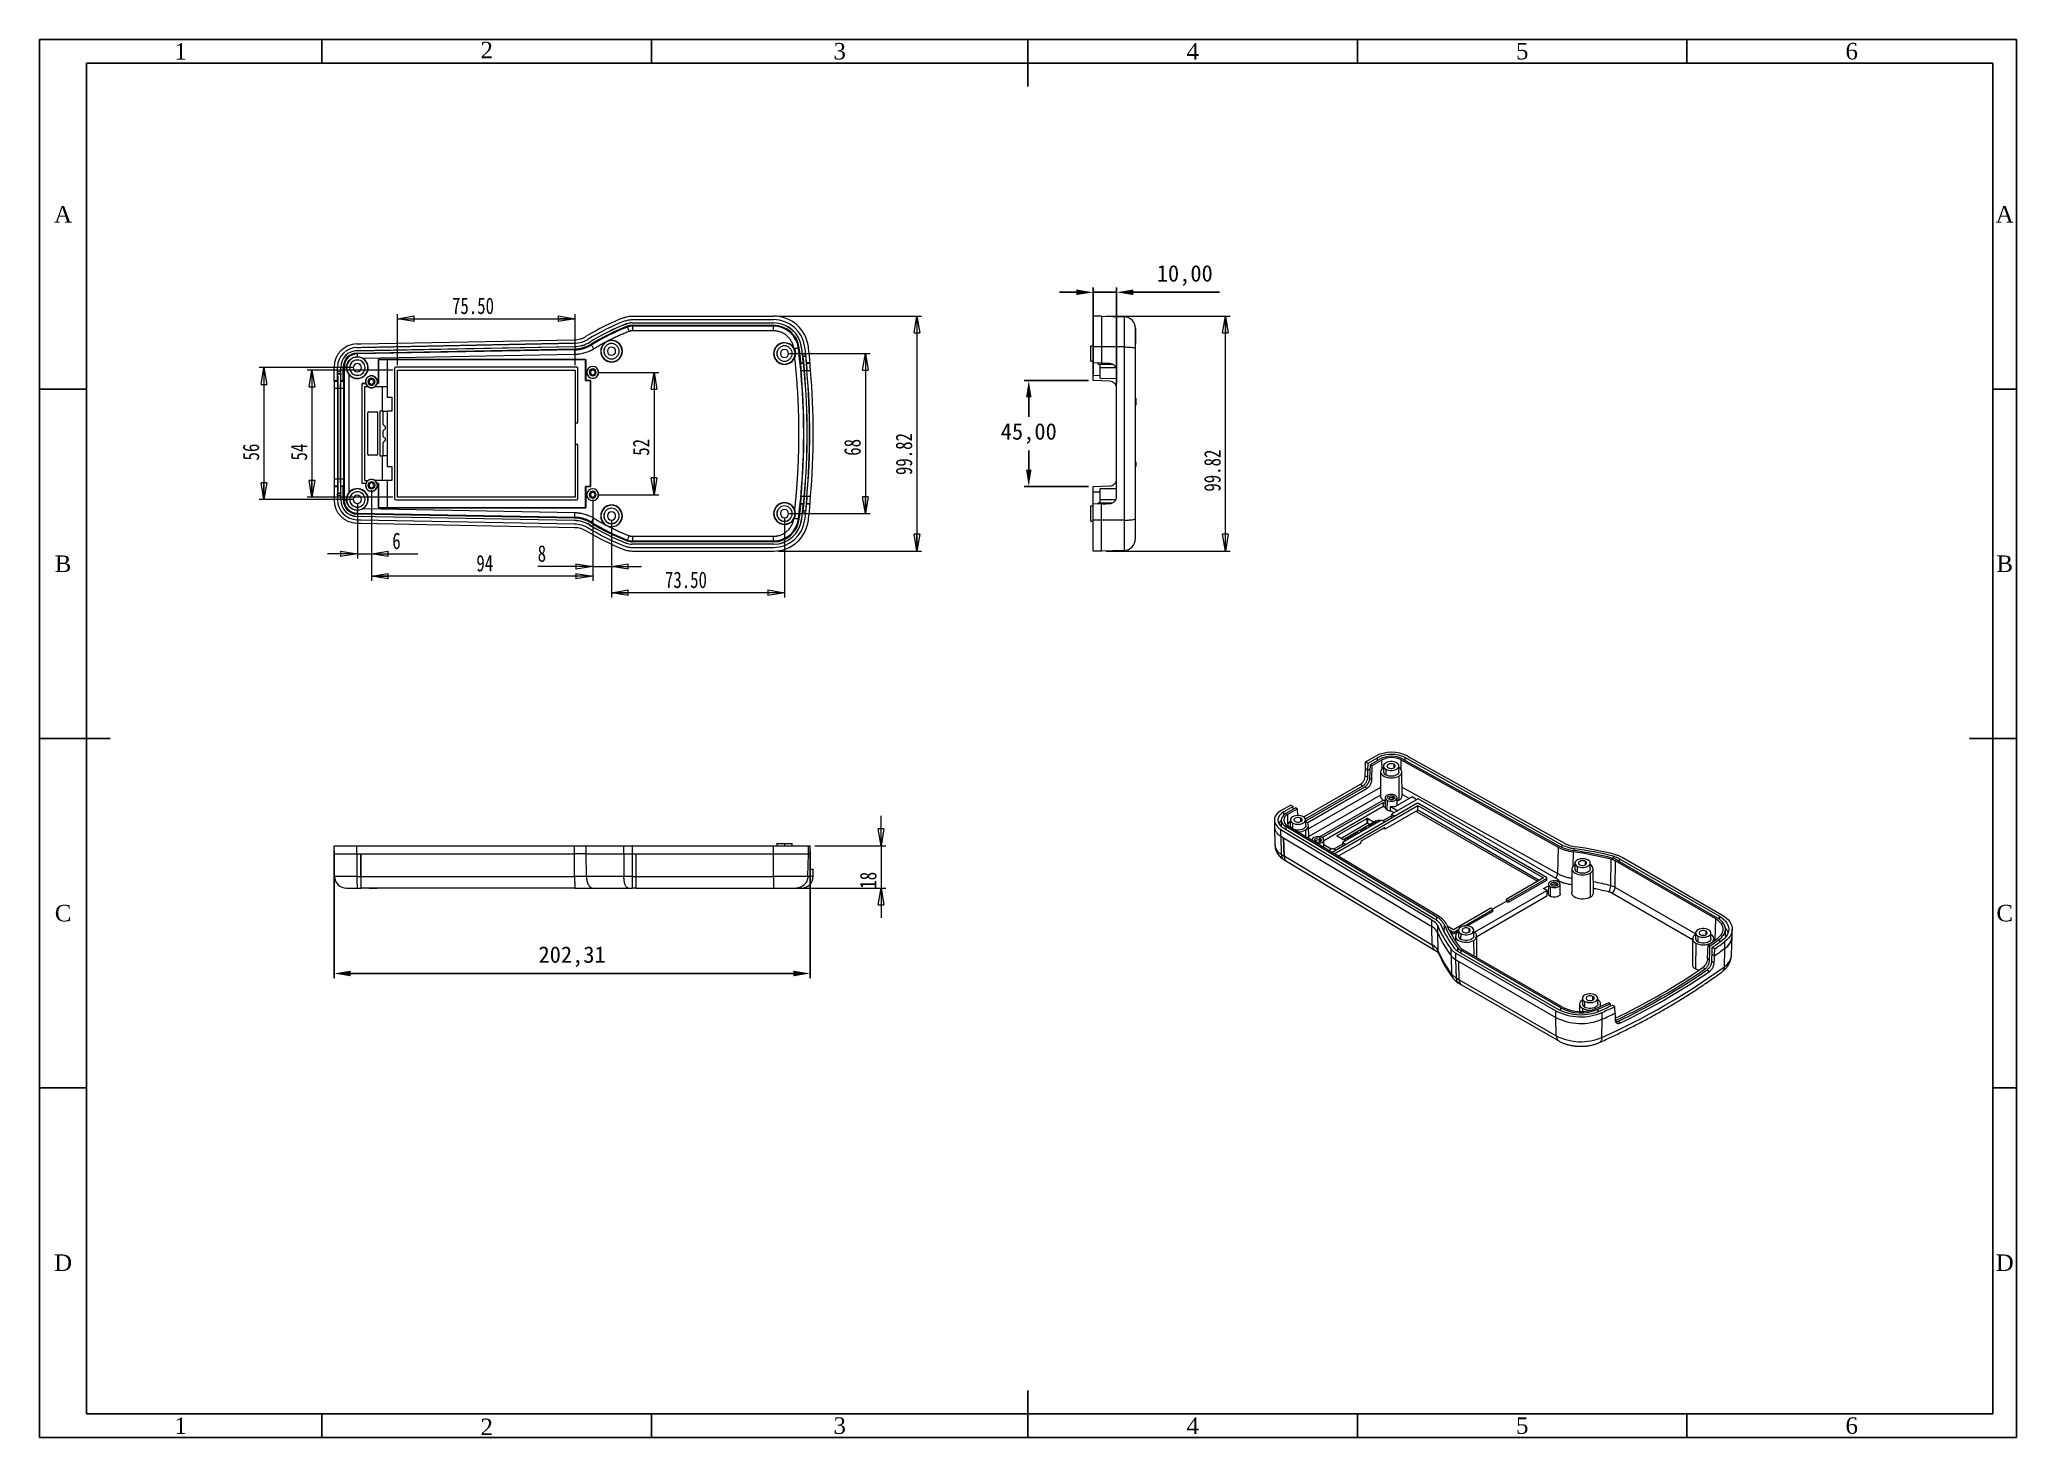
# Model space of a CAD drawing. Header units: millimetres. Extents: x 8 to 428, y 0 to 297.
import ezdxf

# ---------------------------------------------------------------- set-up
doc = ezdxf.new("R2010")
doc.units = ezdxf.units.MM
doc.header["$PDSIZE"] = -1
doc.styles.add('SLDTEXTSTYLE1', font='TXT', dxfattribs={"width": 0.75})
doc.dimstyles.new('ISO-25', dxfattribs={"dimtxt": 2.5, "dimasz": 2.5, "dimexe": 1.25, "dimexo": 0.625, "dimtad": 1, "dimtxsty": 'Standard', "dimcen": 2.5, "dimadec": 0, "dimazin": 0, "dimtfac": 1, "dimtmove": 0, "dimatfit": 3, "dimfxl": 1, "dimarcsym": 0})
doc.dimstyles.new('SLDDIMSTYLE0', dxfattribs={"dimtxt": 3.5, "dimasz": 3.556, "dimexe": 0, "dimexo": 0.0625, "dimgap": 0.875, "dimtad": 1, "dimlfac": 2, "dimrnd": 1e-09, "dimzin": 12, "dimdsep": 46, "dimtxsty": 'SLDTEXTSTYLE1', "dimblk1": 'CLOSED', "dimblk2": 'CLOSED', "dimsah": 1, "dimcen": 0.09, "dimadec": 0, "dimazin": 3, "dimtfac": 1, "dimtofl": 0, "dimtmove": 0, "dimatfit": 3, "dimldrblk": 'CLOSED', "dimfxl": 1, "dimfrac": 2, "dimtolj": 1, "dimtzin": 12, "dimarcsym": 0})
doc.dimstyles.new('SLDDIMSTYLE1', dxfattribs={"dimtxt": 3.5, "dimasz": 3.556, "dimexe": 0, "dimexo": 0.0625, "dimgap": 0.875, "dimtad": 1, "dimlfac": 2, "dimrnd": 1e-09, "dimzin": 4, "dimdsep": 46, "dimtxsty": 'SLDTEXTSTYLE1', "dimblk1": 'CLOSED', "dimblk2": 'CLOSED', "dimsah": 1, "dimcen": 0.09, "dimadec": 0, "dimazin": 1, "dimtfac": 1, "dimtofl": 0, "dimtmove": 0, "dimatfit": 3, "dimldrblk": 'CLOSED', "dimfxl": 1, "dimfrac": 2, "dimtolj": 1, "dimtzin": 12, "dimarcsym": 0})
doc.dimstyles.new('SLDDIMSTYLE2', dxfattribs={"dimtxt": 3.5, "dimasz": 3.556, "dimexe": 0, "dimexo": 0.0625, "dimgap": 0.875, "dimtad": 1, "dimlfac": 2, "dimrnd": 1e-09, "dimzin": 12, "dimdsep": 46, "dimtxsty": 'SLDTEXTSTYLE1', "dimblk1": 'CLOSED', "dimblk2": 'CLOSED', "dimsah": 1, "dimcen": 0.09, "dimadec": 0, "dimazin": 3, "dimtfac": 1, "dimtmove": 0, "dimatfit": 0, "dimldrblk": 'CLOSED', "dimfxl": 1, "dimfrac": 2, "dimtolj": 1, "dimtzin": 12, "dimarcsym": 0})

msp = doc.modelspace()

# ---------------------------------------------------------------- texts
at = {"char_height": 3.5, "attachment_point": 5}
for s, insert, width in [('{\\Ftimesout|c0;1}', (37.9759, 294.8505), 60), ('{\\Ftimesout|c0;2}', (102.9759, 295.1005), 70), ('{\\Ftimesout|c134;3}', (177.9759, 294.8505), 80), ('{\\Ftimesout|c134;4}', (252.9759, 294.8505), 70), ('{\\Ftimesout|c134;5}', (322.9759, 294.8505), 70), ('{\\Ftimesout|c134;6}', (392.9759, 294.8505), 70), ('{\\Ftimesout|c134;A}', (12.9759, 260.2255), 10), ('{\\Ftimesout|c134;A}', (425.4759, 260.2255), 5), ('{\\Ftimesout|c134;B}', (12.9759, 185.9755), 10), ('{\\Ftimesout|c134;B}', (425.4759, 185.9755), 5), ('{\\Ftimesout|c134;C}', (12.9759, 111.7255), 10), ('{\\Ftimesout|c134;C}', (425.4759, 111.7255), 5), ('{\\Ftimesout|c134;D}', (12.9759, 37.4755), 10), ('{\\Ftimesout|c134;D}', (425.4759, 37.4755), 5), ('{\\Ftimesout|c0;1}', (37.9759, 2.8505), 60), ('{\\Ftimesout|c0;2}', (102.9759, 2.6005), 70), ('{\\Ftimesout|c134;3}', (177.9759, 2.8505), 80), ('{\\Ftimesout|c134;4}', (252.9759, 2.8505), 70), ('{\\Ftimesout|c134;5}', (322.9759, 2.8505), 70), ('{\\Ftimesout|c134;6}', (392.9759, 2.8505), 70)]:
    msp.add_mtext(s, dxfattribs=dict(at, insert=insert, width=width))

# ---------------------------------------------------------------- blocks, each defined once
blk = doc.blocks.new('_CLOSED')
at = {"color": 0, "linetype": 'ByBlock', "lineweight": -2}
for p, q in [((-1, 0.166667), (0, 0)), ((-1, 0.166667), (-1, -0.166667)), ((0, 0), (-1, -0.166667)), ((0, 0), (-1, 0))]:
    blk.add_line(p, q, dxfattribs=at)
blk = doc.blocks.new('_D')
at = {"color": 7, "linetype": 'Continuous', "lineweight": 0}
for p, q in [((83, 227.14), (64.86, 227.14)), ((65.86, 227.14), (65.86, 200.14)), ((83, 200.14), (64.86, 200.14))]:
    blk.add_line(p, q, dxfattribs=at)
at = {"color": 7, "linetype": 'Continuous', "lineweight": 0, "xscale": 3.556, "yscale": 3.556}
for p, rotation in [((65.86, 227.14, 4.62), 90.0000000000004), ((65.86, 200.14, 4.62), 270.0000000000004)]:
    blk.add_blockref('_CLOSED', p, dxfattribs=dict(at, rotation=rotation))
at = {"color": 7, "linetype": 'Continuous', "lineweight": 0, "insert": (61.34, 207.91, 4.62), "char_height": 3.5, "attachment_point": 1, "rotation": 90, "style": 'SLDTEXTSTYLE1'}
blk.add_mtext('54', dxfattribs=at)
blk = doc.blocks.new('_D_1')
at = {"color": 7, "linetype": 'Continuous', "lineweight": 0}
for p, q in [((84, 228.14), (84, 239.03)), ((84, 238.03), (121.75, 238.03)), ((121.75, 228.14), (121.75, 239.03))]:
    blk.add_line(p, q, dxfattribs=at)
at = {"color": 7, "linetype": 'Continuous', "lineweight": 0, "xscale": 3.556, "yscale": 3.556, "rotation": 180.0000000000004}
blk.add_blockref('_CLOSED', (84, 238.03, 4.62), dxfattribs=at)
at = {"color": 7, "linetype": 'Continuous', "lineweight": 0, "xscale": 3.556, "yscale": 3.556}
blk.add_blockref('_CLOSED', (121.75, 238.03, 4.62), dxfattribs=at)
at = {"color": 7, "linetype": 'Continuous', "lineweight": 0, "insert": (95.6, 242.54, 4.62), "char_height": 3.5, "attachment_point": 1, "style": 'SLDTEXTSTYLE1'}
blk.add_mtext('75.50', dxfattribs=at)
blk = doc.blocks.new('_D_2')
at = {"color": 7, "linetype": 'Continuous', "lineweight": 0}
for p, q in [((167.25, 230.64), (184.43, 230.64)), ((183.43, 230.64), (183.43, 196.64)), ((167.25, 196.64), (184.43, 196.64))]:
    blk.add_line(p, q, dxfattribs=at)
at = {"color": 7, "linetype": 'Continuous', "lineweight": 0, "xscale": 3.556, "yscale": 3.556}
for p, rotation in [((183.43, 230.64, 4.62), 90.0000000000004), ((183.43, 196.64, 4.62), 270.0000000000004)]:
    blk.add_blockref('_CLOSED', p, dxfattribs=dict(at, rotation=rotation))
at = {"color": 7, "linetype": 'Continuous', "lineweight": 0, "insert": (178.92, 208.92, 4.62), "char_height": 3.5, "attachment_point": 1, "rotation": 90, "style": 'SLDTEXTSTYLE1'}
blk.add_mtext('68', dxfattribs=at)
blk = doc.blocks.new('_D_3')
at = {"color": 7, "linetype": 'Continuous', "lineweight": 0}
for p, q in [((164.92, 238.59), (195.37, 238.59)), ((194.37, 238.59), (194.37, 188.68)), ((164.92, 188.68), (195.37, 188.68))]:
    blk.add_line(p, q, dxfattribs=at)
at = {"color": 7, "linetype": 'Continuous', "lineweight": 0, "xscale": 3.556, "yscale": 3.556}
for p, rotation in [((194.37, 238.59, 4.62), 90.00000199745395), ((194.37, 188.68, 4.62), 270.0000019974539)]:
    blk.add_blockref('_CLOSED', p, dxfattribs=dict(at, rotation=rotation))
at = {"color": 7, "linetype": 'Continuous', "lineweight": 0, "insert": (189.86, 204.82, 4.62), "char_height": 3.5, "attachment_point": 1, "rotation": 90, "style": 'SLDTEXTSTYLE1'}
blk.add_mtext('99.82', dxfattribs=at)
blk = doc.blocks.new('_D_4')
at = {"color": 7, "linetype": 'Continuous', "lineweight": 0}
for p, q in [((129.5, 195.14), (129.5, 178.81)), ((166.25, 195.64), (166.25, 178.81)), ((166.25, 179.81), (129.5, 179.81))]:
    blk.add_line(p, q, dxfattribs=at)
at = {"color": 7, "linetype": 'Continuous', "lineweight": 0, "xscale": 3.556, "yscale": 3.556, "rotation": 180.0000000000004}
blk.add_blockref('_CLOSED', (129.5, 179.81, 4.62), dxfattribs=at)
at = {"color": 7, "linetype": 'Continuous', "lineweight": 0, "xscale": 3.556, "yscale": 3.556}
blk.add_blockref('_CLOSED', (166.25, 179.81, 4.62), dxfattribs=at)
at = {"color": 7, "linetype": 'Continuous', "lineweight": 0, "insert": (140.84, 184.32, 4.62), "char_height": 3.5, "attachment_point": 1, "style": 'SLDTEXTSTYLE1'}
blk.add_mtext('73.50', dxfattribs=at)
blk = doc.blocks.new('_D_5')
at = {"color": 7, "linetype": 'Continuous', "lineweight": 0}
for p, q in [((126.5, 226.64), (139.52, 226.64)), ((138.52, 226.64), (138.52, 200.64)), ((126.5, 200.64), (139.52, 200.64))]:
    blk.add_line(p, q, dxfattribs=at)
at = {"color": 7, "linetype": 'Continuous', "lineweight": 0, "xscale": 3.556, "yscale": 3.556}
for p, rotation in [((138.52, 226.64, 4.62), 90.0000000000004), ((138.52, 200.64, 4.62), 270.0000000000004)]:
    blk.add_blockref('_CLOSED', p, dxfattribs=dict(at, rotation=rotation))
at = {"color": 7, "linetype": 'Continuous', "lineweight": 0, "insert": (134.01, 208.92, 4.62), "char_height": 3.5, "attachment_point": 1, "rotation": 90, "style": 'SLDTEXTSTYLE1'}
blk.add_mtext('52', dxfattribs=at)
blk = doc.blocks.new('_D_6')
at = {"color": 7, "linetype": 'Continuous', "lineweight": 0}
for p, q in [((125.5, 199.64), (125.5, 184.4)), ((129.5, 195.14), (129.5, 184.4)), ((125.5, 185.4), (113.81, 185.4)), ((125.5, 185.4), (129.5, 185.4)), ((129.5, 185.4), (135.85, 185.4))]:
    blk.add_line(p, q, dxfattribs=at)
at = {"color": 7, "linetype": 'Continuous', "lineweight": 0, "xscale": 3.556, "yscale": 3.556}
blk.add_blockref('_CLOSED', (125.5, 185.4, 4.62), dxfattribs=at)
at = {"color": 7, "linetype": 'Continuous', "lineweight": 0, "xscale": 3.556, "yscale": 3.556, "rotation": 180.0000000000004}
blk.add_blockref('_CLOSED', (129.5, 185.4, 4.62), dxfattribs=at)
at = {"color": 7, "linetype": 'Continuous', "lineweight": 0, "insert": (113.81, 189.91, 4.62), "char_height": 3.5, "attachment_point": 1, "style": 'SLDTEXTSTYLE1'}
blk.add_mtext('8', dxfattribs=at)
blk = doc.blocks.new('_D_7')
at = {"color": 7, "linetype": 'Continuous', "lineweight": 0}
for p, q in [((78.5, 200.39), (78.5, 182.34)), ((125.5, 199.64), (125.5, 182.34)), ((125.5, 183.34), (78.5, 183.34))]:
    blk.add_line(p, q, dxfattribs=at)
at = {"color": 7, "linetype": 'Continuous', "lineweight": 0, "xscale": 3.556, "yscale": 3.556, "rotation": 180.0000000000004}
blk.add_blockref('_CLOSED', (78.5, 183.34, 4.62), dxfattribs=at)
at = {"color": 7, "linetype": 'Continuous', "lineweight": 0, "xscale": 3.556, "yscale": 3.556}
blk.add_blockref('_CLOSED', (125.5, 183.34, 4.62), dxfattribs=at)
at = {"color": 7, "linetype": 'Continuous', "lineweight": 0, "insert": (100.78, 187.85, 4.62), "char_height": 3.5, "attachment_point": 1, "style": 'SLDTEXTSTYLE1'}
blk.add_mtext('94', dxfattribs=at)
blk = doc.blocks.new('_D_8')
at = {"color": 7, "linetype": 'Continuous', "lineweight": 0}
for p, q in [((74.5, 227.64), (54.65, 227.64)), ((55.65, 227.64), (55.65, 199.64)), ((74.5, 199.64), (54.65, 199.64))]:
    blk.add_line(p, q, dxfattribs=at)
at = {"color": 7, "linetype": 'Continuous', "lineweight": 0, "xscale": 3.556, "yscale": 3.556}
for p, rotation in [((55.65, 227.64, 4.62), 90.0000000000004), ((55.65, 199.64, 4.62), 270.0000000000004)]:
    blk.add_blockref('_CLOSED', p, dxfattribs=dict(at, rotation=rotation))
at = {"color": 7, "linetype": 'Continuous', "lineweight": 0, "insert": (51.14, 207.91, 4.62), "char_height": 3.5, "attachment_point": 1, "rotation": 90, "style": 'SLDTEXTSTYLE1'}
blk.add_mtext('56', dxfattribs=at)
blk = doc.blocks.new('_D_9')
at = {"color": 7, "linetype": 'Continuous', "lineweight": 0}
for p, q in [((78.5, 201.64), (78.5, 187.08)), ((75.5, 198.64), (75.5, 187.08)), ((75.5, 188.08), (69.15, 188.08)), ((75.5, 188.08), (78.5, 188.08)), ((78.5, 188.08), (88.35, 188.08))]:
    blk.add_line(p, q, dxfattribs=at)
at = {"color": 7, "linetype": 'Continuous', "lineweight": 0, "xscale": 3.556, "yscale": 3.556}
blk.add_blockref('_CLOSED', (75.5, 188.08, 4.62), dxfattribs=at)
at = {"color": 7, "linetype": 'Continuous', "lineweight": 0, "xscale": 3.556, "yscale": 3.556, "rotation": 180.0000000000004}
blk.add_blockref('_CLOSED', (78.5, 188.08, 4.62), dxfattribs=at)
at = {"color": 7, "linetype": 'Continuous', "lineweight": 0, "insert": (82.92, 192.59, 4.62), "char_height": 3.5, "attachment_point": 1, "style": 'SLDTEXTSTYLE1'}
blk.add_mtext('6', dxfattribs=at)
blk = doc.blocks.new('_D_10')
at = {"color": 7, "linetype": 'Continuous', "lineweight": 0}
for p, q in [((186.77, 126.07), (186.77, 132.42)), ((172.7, 126.07), (187.77, 126.07)), ((186.77, 126.07), (186.77, 117.07)), ((164.92, 117.07), (187.77, 117.07)), ((186.77, 117.07), (186.77, 110.72))]:
    blk.add_line(p, q, dxfattribs=at)
at = {"color": 7, "linetype": 'Continuous', "lineweight": 0, "xscale": 3.556, "yscale": 3.556}
for p, rotation in [((186.77, 126.07, 0.05), 270.0000000000004), ((186.77, 117.07, 0.05), 90.0000000000004)]:
    blk.add_blockref('_CLOSED', p, dxfattribs=dict(at, rotation=rotation))
at = {"color": 7, "linetype": 'Continuous', "lineweight": 0, "insert": (182.26, 116.94, 0.05), "char_height": 3.5, "attachment_point": 1, "rotation": 90, "style": 'SLDTEXTSTYLE1'}
blk.add_mtext('18', dxfattribs=at)
blk = doc.blocks.new('_D_11')
at = {"color": 7, "linetype": 'Continuous', "lineweight": 0}
for p, q in [((234.56, 238.59), (260.9, 238.59)), ((259.9, 188.68), (259.9, 238.59)), ((234.56, 188.68), (260.9, 188.68))]:
    blk.add_line(p, q, dxfattribs=at)
at = {"color": 7, "linetype": 'Continuous', "lineweight": 0, "xscale": 3.556, "yscale": 3.556}
for p, rotation in [((259.9, 238.59, -0.91), 90.0000000000004), ((259.9, 188.68, -0.91), 270.0000000000004)]:
    blk.add_blockref('_CLOSED', p, dxfattribs=dict(at, rotation=rotation))
at = {"color": 7, "linetype": 'Continuous', "lineweight": 0, "insert": (255.39, 201.3, -0.91), "char_height": 3.5, "attachment_point": 1, "rotation": 90, "style": 'SLDTEXTSTYLE1'}
blk.add_mtext('99.82', dxfattribs=at)
blk = doc.blocks.new('*D18')
at = {"color": 0, "lineweight": -2}
for p, q in [((230.81, 224.89), (217.14, 224.89)), ((218.14, 221.33), (218.14, 217.2)), ((218.14, 205.94), (218.14, 210.07)), ((230.81, 202.39), (217.14, 202.39))]:
    blk.add_line(p, q, dxfattribs=at)
at = {"color": 0}
for points in [[(217.55, 221.33), (218.73, 221.33), (218.14, 224.89)], [(217.55, 205.94), (218.73, 205.94), (218.14, 202.39)]]:
    blk.add_solid(points, dxfattribs=at)
at = {"layer": 'Defpoints', "color": 0}
for p in [(231.81, 224.89), (218.14, 202.39), (231.81, 202.39)]:
    blk.add_point(p, dxfattribs=at)
at = {"color": 0, "insert": (218.14, 213.64), "char_height": 3.5, "attachment_point": 5}
blk.add_mtext('45,00', dxfattribs=at)
blk = doc.blocks.new('*D19')
at = {"color": 0, "lineweight": -2}
for p, q in [((228.25, 243.65), (224.69, 243.65)), ((231.81, 225.89), (231.81, 244.65)), ((231.81, 243.65), (236.81, 243.65)), ((236.81, 224.27), (236.81, 244.65)), ((240.36, 243.65), (258.63, 243.65))]:
    blk.add_line(p, q, dxfattribs=at)
at = {"color": 0}
for points in [[(228.25, 244.25), (228.25, 243.06), (231.81, 243.65)], [(240.36, 244.25), (240.36, 243.06), (236.81, 243.65)]]:
    blk.add_solid(points, dxfattribs=at)
at = {"layer": 'Defpoints', "color": 0}
for p in [(236.81, 243.65), (231.81, 224.89), (236.81, 223.27)]:
    blk.add_point(p, dxfattribs=at)
at = {"color": 0, "insert": (251.28, 247.22), "char_height": 3.5, "attachment_point": 5}
blk.add_mtext('10,00', dxfattribs=at)
blk = doc.blocks.new('*D20')
at = {"color": 0, "lineweight": -2}
for p, q in [((70.55, 125.07), (70.55, 97.93)), ((171.7, 125.07), (171.7, 97.93)), ((168.15, 98.93), (74.1, 98.93))]:
    blk.add_line(p, q, dxfattribs=at)
at = {"color": 0}
for points in [[(74.1, 99.52), (74.1, 98.33), (70.55, 98.93)], [(168.15, 99.52), (168.15, 98.33), (171.7, 98.93)]]:
    blk.add_solid(points, dxfattribs=at)
at = {"layer": 'Defpoints', "color": 0}
for p in [(70.55, 126.07), (171.7, 126.07), (70.55, 98.93)]:
    blk.add_point(p, dxfattribs=at)
at = {"color": 0, "insert": (121.12, 102.49), "char_height": 3.5, "attachment_point": 5}
blk.add_mtext('202,31', dxfattribs=at)

# ---------------------------------------------------------------- dimensions: what is measured, and where the dimension line sits
for base, p1, p2, picture, middle in [((236.8062, 243.653), (231.8062, 224.8886), (236.8062, 223.2655), '*D19', (251.2755, 247.2186)), ((70.5453, 98.9266), (171.7015, 126.0679), (70.5453, 126.0679), '*D20', (121.1234, 102.4923))]:
    dim = msp.add_linear_dim(base=base, p1=p1, p2=p2, dimstyle='ISO-25', override={"dimtxt": 3.5, "dimasz": 3.556, "dimexe": 1, "dimexo": 1, "dimgap": 1.524, "dimtih": 1, "dimtoh": 1, "dimlfac": 2, "dimzin": 0, "dimadec": 2, "dimtzin": 0})
    dim.commit()
    dim.dimension.update_dxf_attribs({"geometry": picture, "text_midpoint": middle})
at = {"color": 7, "linetype": 'Continuous', "lineweight": 0}
for base, p1, p2, dimstyle, picture, middle in [((121.7495, 238.0263), (83.9995, 227.1386), (121.7495, 227.1386), 'SLDDIMSTYLE1', '_D_1', (102.8444, 238.0263)), ((78.4995, 188.0765), (75.4995, 199.6386), (78.4995, 202.6386), 'SLDDIMSTYLE2', '_D_9', (85.6358, 188.0765)), ((78.4995, 183.3418), (125.4995, 200.6386), (78.4995, 201.3886), 'SLDDIMSTYLE0', '_D_7', (104.7874, 183.3418)), ((129.4995, 185.3968), (125.4995, 200.6386), (129.4995, 196.1386), 'SLDDIMSTYLE2', '_D_6', (116.5207, 185.3968)), ((129.4995, 179.8082), (166.2495, 196.6386), (129.4995, 196.1386), 'SLDDIMSTYLE1', '_D_4', (148.0791, 179.8082))]:
    dim = msp.add_linear_dim(base=base, p1=p1, p2=p2, dimstyle=dimstyle, dxfattribs=at)
    dim.commit()
    dim.dimension.update_dxf_attribs({"geometry": picture, "text_midpoint": middle, "dimtype": 160})
for base, p1, p2, angle, dimstyle, picture, middle in [((194.3686, 188.6844), (163.9208, 238.5928), (163.9208, 188.6844), 270.000002, 'SLDDIMSTYLE0', '_D_3', (194.3686, 212.0612)), ((259.9039, 238.5928), (233.5562, 188.6844), (233.5562, 238.5928), 90, 'SLDDIMSTYLE0', '_D_11', (259.9039, 208.5369)), ((55.6521, 199.6386), (75.4995, 227.6386), (75.4995, 199.6386), 90, 'SLDDIMSTYLE0', '_D_8', (55.6521, 211.9217)), ((65.8562, 200.1386), (83.9995, 227.1386), (83.9995, 200.1386), 90, 'SLDDIMSTYLE0', '_D', (65.8562, 211.9217)), ((183.4328, 196.6386), (166.2495, 230.6386), (166.2495, 196.6386), 90, 'SLDDIMSTYLE0', '_D_2', (183.4328, 212.9273)), ((138.5175, 200.6386), (125.4995, 226.6386), (125.4995, 200.6386), 90, 'SLDDIMSTYLE0', '_D_5', (138.5175, 212.9273)), ((186.7734, 117.0679), (171.7015, 126.0679), (163.9208, 117.0679), 90, 'SLDDIMSTYLE2', '_D_10', (186.7734, 120.946))]:
    dim = msp.add_linear_dim(base=base, p1=p1, p2=p2, angle=angle, dimstyle=dimstyle, dxfattribs=at)
    dim.commit()
    dim.dimension.update_dxf_attribs({"geometry": picture, "text_midpoint": middle, "dimtype": 160})
dim = msp.add_linear_dim(base=(218.1417, 202.3886), p1=(231.8062, 224.8886), p2=(231.8062, 202.3886), angle=90, dimstyle='ISO-25', override={"dimtxt": 3.5, "dimasz": 3.556, "dimexe": 1, "dimexo": 1, "dimgap": 1.524, "dimtih": 1, "dimtoh": 1, "dimlfac": 2, "dimzin": 0, "dimadec": 2, "dimtzin": 0})
dim.commit()
dim.dimension.update_dxf_attribs({"geometry": '*D18', "text_midpoint": (218.1417, 213.6386)})

# ---------------------------------------------------------------- linework, layer by layer
at = {"color": 7, "linetype": 'Continuous'}
for p, q in [((7.9759, 0.3505), (7.9759, 297.3505)), ((7.9759, 297.3505), (427.9759, 297.3505)), ((427.9759, 0.3505), (427.9759, 297.3505)), ((17.9759, 292.3505), (422.9759, 292.3505)), ((422.9759, 5.3505), (422.9759, 292.3505)), ((17.9759, 5.3505), (422.9759, 5.3505)), ((7.9759, 0.3505), (427.9759, 0.3505))]:
    msp.add_line(p, q, dxfattribs=at)
for p, q in [((67.9759, 297.3505), (67.9759, 292.3505)), ((137.9759, 297.3505), (137.9759, 292.3505)), ((217.9759, 297.3505), (217.9759, 287.3505)), ((287.9759, 297.3505), (287.9759, 292.3505)), ((357.9759, 297.3505), (357.9759, 292.3505)), ((17.9759, 292.3505), (17.9759, 5.3505)), ((7.9759, 223.1005), (17.9759, 223.1005)), ((427.9759, 223.1005), (422.9759, 223.1005)), ((7.9759, 148.8505), (22.9759, 148.8505)), ((427.9759, 148.8505), (417.9759, 148.8505)), ((7.9759, 74.6005), (17.9759, 74.6005)), ((427.9759, 74.6005), (422.9759, 74.6005)), ((217.9759, 0.3505), (217.9759, 10.3505)), ((67.9759, 0.3505), (67.9759, 5.3505)), ((137.9759, 0.3505), (137.9759, 5.3505)), ((287.9759, 0.3505), (287.9759, 5.3505)), ((357.9759, 0.3505), (357.9759, 5.3505))]:
    msp.add_line(p, q)
at = {"color": 7, "linetype": 'Continuous', "lineweight": 15}
for p, q in [((132.6438, 236.9008), (132.6371, 236.9179)), ((132.8562, 236.2558), (132.8249, 236.4341)), ((133.9115, 237.1569), (133.9115, 237.1386)), ((133.9115, 237.1569), (163.9208, 237.1569)), ((133.9115, 237.1386), (163.9208, 237.1386)), ((133.9451, 236.4606), (133.9118, 236.638)), ((133.9118, 236.6379), (163.9208, 236.6379)), ((133.9201, 238.5928), (163.9208, 238.5928)), ((133.9201, 237.8428), (163.9208, 237.8428)), ((133.9202, 237.8425), (134.4995, 237.8425)), ((163.9208, 236.4605), (133.9451, 236.4605)), ((133.9451, 236.4605), (133.9451, 235.4608)), ((163.9208, 235.4608), (133.9451, 235.4608)), ((134.4995, 237.8428), (134.4995, 237.8425)), ((134.4995, 237.8428), (134.4995, 237.8425)), ((163.9208, 237.1386), (163.9208, 237.1569)), ((163.9208, 236.6379), (163.9208, 236.4605)), ((163.9208, 235.4608), (163.9208, 236.4605)), ((233.5562, 238.5928), (231.8062, 238.5928)), ((231.8062, 238.5928), (231.8062, 232.054)), ((233.5562, 238.5928), (233.5562, 232.054)), ((233.5562, 238.5928), (238.3716, 238.4667)), ((238.3716, 238.4667), (238.3716, 232.0386)), ((240.8062, 235.9675), (240.8062, 235.1217)), ((75.4051, 232.6862), (76.2471, 232.7023)), ((75.4194, 231.9364), (76.2614, 231.9524)), ((75.4325, 231.2506), (121.6364, 232.1307)), ((75.4325, 231.2506), (75.4328, 231.2323)), ((75.4328, 231.2323), (121.6367, 232.1124)), ((75.4424, 230.7317), (121.6467, 231.6118)), ((121.6982, 231.4353), (75.4457, 230.5543)), ((76.2471, 232.7023), (121.6215, 233.5665)), ((76.2614, 231.9524), (121.6358, 232.8167)), ((121.6359, 232.8164), (76.4995, 231.9567)), ((76.4995, 231.9567), (76.4995, 231.9569)), ((76.4995, 231.9567), (76.4995, 231.9569)), ((121.6364, 232.1307), (121.6367, 232.1124)), ((121.6467, 231.6118), (121.6982, 231.4353)), ((124.9049, 233.0667), (124.8953, 233.0823)), ((125.1659, 232.6394), (125.2227, 232.4661)), ((127.2495, 231.1386), (127.1949, 231.1386)), ((129.4995, 232.7636), (129.4995, 232.7767)), ((131.7495, 231.1386), (131.804, 231.1386)), ((166.2495, 232.8886), (166.2495, 232.9471)), ((166.2495, 232.2636), (166.2495, 232.2767)), ((169.3785, 231.814), (169.2024, 231.7922)), ((169.8754, 231.8755), (169.8936, 231.8777)), ((231.3562, 232.2636), (231.8062, 232.2675)), ((231.3562, 229.0136), (231.3562, 232.2636)), ((233.5562, 232.054), (231.8062, 232.054)), ((231.8062, 232.054), (231.8062, 228.6386)), ((233.5562, 232.054), (233.5562, 228.5775)), ((238.3716, 232.0386), (233.5562, 232.054)), ((238.3716, 232.0386), (238.3716, 195.2387)), ((240.8062, 235.1217), (240.8062, 235.0368)), ((240.8062, 235.0368), (240.8062, 232.6953)), ((70.5453, 224.8886), (70.5453, 227.7329)), ((71.2953, 224.8886), (71.2953, 227.7329)), ((71.2953, 226.8146), (71.9812, 226.8146)), ((71.9812, 226.8146), (71.9812, 227.7329)), ((71.9995, 227.7329), (71.9812, 227.7329)), ((71.9995, 224.8886), (71.9995, 227.7329)), ((72.5002, 224.8886), (72.5002, 227.7329)), ((72.5002, 227.7329), (72.6776, 227.7329)), ((72.6776, 227.7329), (72.6776, 199.5443)), ((73.1979, 227.7329), (72.6776, 227.7329)), ((73.2495, 227.6386), (73.196, 227.6386)), ((75.4457, 230.5543), (75.4424, 230.7317)), ((75.4995, 229.2636), (75.4995, 229.2767)), ((121.7173, 230.4358), (76.7425, 229.5792)), ((77.7495, 227.6386), (77.804, 227.6386)), ((79.9899, 229.4017), (79.9995, 229.3921)), ((79.9899, 229.4017), (124.0126, 229.4017)), ((79.9899, 224.2482), (79.9899, 229.4017)), ((81.8495, 229.3921), (79.9995, 229.3921)), ((79.9995, 229.3921), (79.9995, 224.2386)), ((81.8495, 229.3921), (81.8495, 229.3886)), ((81.8495, 229.3886), (81.8495, 221.3886)), ((123.9995, 229.3886), (81.8495, 229.3886)), ((83.3995, 227.4886), (83.3995, 199.7886)), ((122.0995, 227.7386), (83.6495, 227.7386)), ((83.9995, 200.1386), (83.9995, 227.1386)), ((83.9995, 227.1386), (121.7495, 227.1386)), ((121.7495, 227.1386), (121.7495, 215.9386)), ((122.3495, 215.9386), (122.3495, 227.4886)), ((123.9995, 229.3886), (124.0126, 229.4017)), ((123.9995, 224.8886), (123.9995, 229.3886)), ((124.0126, 229.4017), (124.0126, 224.9017)), ((125.4995, 227.8886), (125.4995, 227.9104)), ((125.4995, 227.1386), (125.4995, 227.3886)), ((129.4995, 229.5136), (129.4995, 229.5005)), ((166.2495, 229.0136), (166.2495, 229.0005)), ((166.2495, 228.3886), (166.2495, 228.3301)), ((170.2899, 228.5146), (169.6558, 228.5146)), ((169.7367, 228.6386), (170.24, 228.6386)), ((169.7616, 227.0155), (170.4483, 227.0155)), ((170.0502, 230.5646), (170.7405, 230.5646)), ((170.7839, 230.0648), (170.1118, 230.0648)), ((170.7524, 230.0296), (170.1298, 230.0296)), ((170.4627, 227.0306), (170.9765, 227.0306)), ((171.6665, 228.5146), (170.9128, 228.5146)), ((171.7015, 228.6386), (170.9477, 228.6386)), ((170.9539, 228.5775), (170.9477, 228.6386)), ((171.7077, 228.5775), (170.9539, 228.5775)), ((171.0173, 227.0155), (171.7704, 227.0155)), ((171.7077, 228.5775), (171.7015, 228.6386)), ((231.3562, 229.0136), (231.8062, 229.0097)), ((233.5562, 228.5775), (231.8062, 228.6386)), ((231.8062, 226.0136), (231.8062, 228.6386)), ((232.8562, 228.3886), (232.8562, 228.5863)), ((232.8562, 228.3886), (235.9206, 228.3619)), ((233.3062, 227.6386), (233.3062, 228.3847)), ((233.3062, 225.3886), (233.3062, 227.6386)), ((236.8062, 200.2618), (236.8062, 227.0155)), ((70.5453, 224.8886), (71.2953, 224.8886)), ((70.5453, 224.8275), (70.5453, 224.8886)), ((70.5453, 224.8275), (71.2953, 224.8275)), ((70.5925, 224.7646), (70.5453, 224.8275)), ((70.5925, 224.7646), (71.3425, 224.7646)), ((70.6304, 223.2655), (71.3804, 223.2655)), ((70.6304, 204.0118), (70.6304, 223.2655)), ((71.2953, 224.8275), (71.2953, 224.8886)), ((71.3425, 224.7646), (71.2953, 224.8275)), ((71.9761, 226.3148), (71.3081, 226.3148)), ((71.3432, 226.2796), (71.3081, 226.3148)), ((71.962, 226.2796), (71.3432, 226.2796)), ((71.3804, 204.0118), (71.3804, 223.2655)), ((71.4197, 203.9966), (71.4197, 223.2806)), ((71.4197, 223.2806), (71.9314, 223.2806)), ((71.9314, 223.2806), (71.9314, 203.9966)), ((71.9471, 204.0118), (71.9471, 223.2655)), ((71.9471, 223.2655), (72.6311, 223.2655)), ((71.9761, 226.3148), (71.962, 226.2796)), ((71.9623, 224.7646), (71.9995, 224.8886)), ((71.9623, 224.7646), (72.5932, 224.7646)), ((71.9995, 224.8886), (72.5002, 224.8886)), ((72.5932, 224.7646), (72.5002, 224.8886)), ((72.6311, 204.0118), (72.6311, 223.2655)), ((73.6773, 226.2278), (73.6773, 201.0494)), ((75.4995, 226.0136), (75.4995, 226.0005)), ((76.4995, 224.2386), (76.4899, 224.2482)), ((77.2891, 224.2482), (76.4899, 224.2482)), ((76.4899, 203.029), (76.4899, 224.2482)), ((76.4995, 203.0386), (76.4995, 224.2386)), ((76.4995, 224.2386), (77.3023, 224.2386)), ((77.0995, 223.6386), (77.7293, 223.6386)), ((77.0995, 203.6386), (77.0995, 223.6386)), ((78.4995, 225.8886), (78.4995, 225.9104)), ((78.4995, 225.1386), (78.4995, 225.3886)), ((78.4995, 224.1386), (78.4995, 223.8886)), ((78.4995, 223.3886), (78.4995, 223.3668)), ((79.2697, 223.6386), (81.8495, 223.6386)), ((79.6966, 224.2386), (79.9995, 224.2386)), ((79.7099, 224.2482), (79.9899, 224.2482)), ((79.9899, 224.2482), (79.9995, 224.2386)), ((80.7604, 223.6386), (80.7604, 218.3886)), ((123.9995, 224.8886), (124.0126, 224.9017)), ((124.9995, 224.8886), (123.9995, 224.8886)), ((124.0126, 224.9017), (125.0126, 224.9017)), ((124.9995, 224.8886), (125.0126, 224.9017)), ((124.9995, 202.3886), (124.9995, 224.8886)), ((125.0126, 224.9017), (125.0126, 202.3755)), ((125.4995, 226.1386), (125.4995, 225.8886)), ((125.4995, 225.3886), (125.4995, 225.3668)), ((231.8062, 226.0136), (233.3062, 226.0005)), ((231.8062, 224.8886), (231.8062, 226.0136)), ((235.3585, 224.7646), (231.8062, 224.8886)), ((233.3062, 225.3886), (236.8062, 225.3581)), ((81.8495, 221.3886), (82.8495, 221.3886)), ((82.8495, 221.3886), (82.8495, 218.3886)), ((240.8062, 221.0886), (240.9062, 221.0886)), ((240.8062, 220.3886), (240.9062, 220.3886)), ((240.8062, 219.6386), (240.9062, 219.6386)), ((240.9062, 221.0886), (240.9062, 220.3886)), ((240.9062, 220.3886), (240.9062, 219.6386)), ((77.7495, 209.1636), (77.7495, 218.1136)), ((77.8995, 218.2636), (79.5995, 218.2636)), ((79.7495, 218.1136), (79.7495, 209.1636)), ((80.2495, 218.3886), (80.2495, 208.8886)), ((80.9995, 218.3886), (80.2495, 218.3886)), ((80.9995, 215.5381), (80.9995, 218.3886)), ((80.9995, 218.3886), (81.8495, 218.3886)), ((80.9995, 213.0381), (80.9995, 214.2391)), ((81.312, 215.2134), (81.1245, 215.3216)), ((81.1245, 214.4556), (81.312, 214.5639)), ((81.8495, 218.3886), (81.8495, 206.6386)), ((82.8495, 218.3886), (81.8495, 218.3886)), ((121.7495, 215.9386), (122.3495, 215.9386)), ((121.7495, 215.9386), (121.7495, 211.3386)), ((80.9995, 208.8886), (80.9995, 211.7391)), ((81.312, 212.7134), (81.1245, 212.8216)), ((81.1245, 211.9556), (81.312, 212.0639)), ((122.3495, 211.3386), (121.7495, 211.3386)), ((121.7495, 211.3386), (121.7495, 200.1386)), ((122.3495, 199.7886), (122.3495, 211.3386)), ((79.5995, 209.0136), (77.8995, 209.0136)), ((80.2495, 208.8886), (80.9995, 208.8886)), ((80.7604, 208.8886), (80.7604, 203.6386)), ((81.8495, 208.8886), (80.9995, 208.8886)), ((81.8495, 206.6386), (82.8495, 206.6386)), ((82.8495, 206.6386), (82.8495, 203.6386)), ((240.8062, 207.6386), (240.9062, 207.6386)), ((240.8062, 207.4886), (240.9062, 207.4886)), ((240.8062, 206.7886), (240.9062, 206.7886)), ((240.8062, 206.6386), (240.9062, 206.6386)), ((240.9062, 207.6386), (240.9062, 207.4886)), ((240.9062, 207.4886), (240.9062, 206.7886)), ((240.9062, 206.7886), (240.9062, 206.6386)), ((70.5453, 202.4497), (70.5925, 202.5127)), ((70.5453, 202.4497), (71.2953, 202.4497)), ((70.5453, 202.4497), (70.5453, 202.3886)), ((70.5453, 202.3886), (71.2953, 202.3886)), ((70.5453, 202.3886), (70.5453, 199.5443)), ((70.5925, 202.5127), (71.3425, 202.5127)), ((70.6304, 204.0118), (71.3804, 204.0118)), ((71.2953, 202.4497), (71.3425, 202.5127)), ((71.2953, 202.4497), (71.2953, 202.3886)), ((71.2953, 202.3886), (71.2953, 199.5443)), ((71.9314, 203.9966), (71.4197, 203.9966)), ((71.9471, 204.0118), (72.6311, 204.0118)), ((71.9995, 202.3886), (71.9623, 202.5127)), ((71.9623, 202.5127), (72.5932, 202.5127)), ((71.9995, 199.5443), (71.9995, 202.3886)), ((72.5002, 202.3886), (71.9995, 202.3886)), ((72.5002, 202.3886), (72.5932, 202.5127)), ((72.5002, 199.5443), (72.5002, 202.3886)), ((76.4899, 203.029), (76.4995, 203.0386)), ((77.2891, 203.029), (76.4899, 203.029)), ((77.3023, 203.0386), (76.4995, 203.0386)), ((77.0995, 203.6386), (77.7293, 203.6386)), ((78.4995, 203.8886), (78.4995, 203.9104)), ((78.4995, 203.1386), (78.4995, 203.3886)), ((78.4995, 202.1386), (78.4995, 201.8886)), ((81.8495, 203.6386), (79.2697, 203.6386)), ((79.6966, 203.0386), (79.9995, 203.0386)), ((79.9899, 203.029), (79.7099, 203.029)), ((79.9899, 203.029), (79.9995, 203.0386)), ((79.9899, 197.8755), (79.9899, 203.029)), ((79.9995, 203.0386), (79.9995, 197.8851)), ((81.8495, 203.6386), (81.8495, 197.8886)), ((82.8495, 203.6386), (81.8495, 203.6386)), ((123.9995, 202.3886), (124.9995, 202.3886)), ((123.9995, 197.8886), (123.9995, 202.3886)), ((123.9995, 202.3886), (124.0126, 202.3755)), ((124.0126, 202.3755), (124.0126, 197.8755)), ((125.0126, 202.3755), (124.0126, 202.3755)), ((124.9995, 202.3886), (125.0126, 202.3755)), ((125.4995, 201.8886), (125.4995, 201.9104)), ((231.8062, 202.3886), (235.3585, 202.5127)), ((231.8062, 201.2636), (231.8062, 202.3886)), ((236.8062, 201.9192), (233.3062, 201.8886)), ((233.3062, 199.6386), (233.3062, 201.8886)), ((71.9812, 200.4626), (71.2953, 200.4626)), ((71.3081, 200.9625), (71.3432, 200.9976)), ((71.3081, 200.9625), (71.9761, 200.9625)), ((71.962, 200.9976), (71.3432, 200.9976)), ((71.962, 200.9976), (71.9761, 200.9625)), ((71.9812, 199.5443), (71.9812, 200.4626)), ((71.9812, 199.5443), (71.9995, 199.5443)), ((72.6776, 199.5443), (72.5002, 199.5443)), ((72.6776, 199.5443), (73.1979, 199.5443)), ((73.2495, 199.6386), (73.196, 199.6386)), ((75.4995, 201.2636), (75.4995, 201.2767)), ((75.4995, 198.0136), (75.4995, 198.0005)), ((76.7425, 197.6981), (121.7173, 196.8414)), ((77.7495, 199.6386), (77.804, 199.6386)), ((78.4995, 201.3886), (78.4995, 201.3668)), ((79.9995, 197.8851), (79.9899, 197.8755)), ((124.0126, 197.8755), (79.9899, 197.8755)), ((79.9995, 197.8851), (81.8495, 197.8851)), ((81.8495, 197.8886), (123.9995, 197.8886)), ((81.8495, 197.8886), (81.8495, 197.8851)), ((83.6495, 199.5386), (122.0995, 199.5386)), ((121.7495, 200.1386), (83.9995, 200.1386)), ((124.0126, 197.8755), (123.9995, 197.8886)), ((125.4995, 201.1386), (125.4995, 201.3886)), ((125.4995, 200.1386), (125.4995, 199.8886)), ((125.4995, 199.3886), (125.4995, 199.3668)), ((129.4995, 197.7636), (129.4995, 197.7767)), ((166.2495, 198.8886), (166.2495, 198.9471)), ((166.2495, 198.2636), (166.2495, 198.2767)), ((169.6558, 198.7627), (170.2899, 198.7627)), ((170.24, 198.6386), (169.7367, 198.6386)), ((170.4483, 200.2618), (169.7616, 200.2618)), ((170.9765, 200.2466), (170.4627, 200.2466)), ((170.9128, 198.7627), (171.6665, 198.7627)), ((170.9477, 198.6386), (170.9539, 198.6997)), ((171.7015, 198.6386), (170.9477, 198.6386)), ((171.7077, 198.6997), (170.9539, 198.6997)), ((171.7704, 200.2618), (171.0173, 200.2618)), ((171.7015, 198.6386), (171.7077, 198.6997)), ((231.3562, 198.2636), (231.8062, 198.2675)), ((231.3562, 195.0136), (231.3562, 198.2636)), ((231.8062, 201.2636), (233.3062, 201.2767)), ((231.8062, 198.6386), (231.8062, 201.2636)), ((233.5562, 198.6997), (231.8062, 198.6386)), ((231.8062, 195.2232), (231.8062, 198.6386)), ((232.8562, 198.8886), (235.9364, 198.9155)), ((232.8562, 198.7084), (232.8562, 198.8886)), ((233.3062, 198.8925), (233.3062, 199.6386)), ((233.5562, 195.2232), (233.5562, 198.6997)), ((75.4051, 194.591), (76.2471, 194.575)), ((75.4194, 195.3409), (76.2614, 195.3248)), ((75.4328, 196.0449), (75.4325, 196.0266)), ((121.6364, 195.1465), (75.4325, 196.0266)), ((121.6368, 195.1648), (75.4328, 196.0449)), ((75.4424, 196.5455), (75.4457, 196.7229)), ((121.6467, 195.6654), (75.4424, 196.5455)), ((75.4457, 196.7229), (121.6982, 195.8419)), ((76.2471, 194.575), (121.6215, 193.7107)), ((76.2614, 195.3248), (121.6358, 194.4606)), ((76.4995, 195.3206), (76.4995, 195.3203)), ((76.4995, 195.3203), (76.4995, 195.3206)), ((121.6364, 195.1465), (121.6368, 195.1648)), ((121.6982, 195.8419), (121.6467, 195.6654)), ((124.8953, 194.1949), (124.9049, 194.2106)), ((125.1659, 194.6378), (125.2227, 194.8111)), ((127.2495, 196.1386), (127.1949, 196.1386)), ((129.4995, 194.5136), (129.4995, 194.5005)), ((131.7495, 196.1386), (131.804, 196.1386)), ((166.2495, 195.0136), (166.2495, 195.0005)), ((166.2495, 194.3886), (166.2495, 194.3301)), ((169.2024, 195.4851), (169.3785, 195.4633)), ((169.8936, 195.3995), (169.8754, 195.4018)), ((170.7405, 196.7126), (170.0502, 196.7126)), ((170.1118, 197.2125), (170.7839, 197.2125)), ((170.7524, 197.2476), (170.1298, 197.2476)), ((231.3562, 195.0136), (231.8062, 195.0097)), ((233.5562, 195.2232), (231.8062, 195.2232)), ((231.8062, 188.6844), (231.8062, 195.2232)), ((238.3716, 195.2387), (233.5562, 195.2232)), ((233.5562, 188.6844), (233.5562, 195.2232)), ((238.3716, 195.2387), (238.3716, 188.8105)), ((240.8062, 193.2006), (240.8062, 194.5819)), ((132.6438, 190.3764), (132.6371, 190.3593)), ((132.8249, 190.8432), (132.8562, 191.0214)), ((163.9208, 190.1386), (133.9115, 190.1386)), ((133.9115, 190.1386), (133.9115, 190.1203)), ((163.9208, 190.1203), (133.9115, 190.1203)), ((133.9451, 190.8167), (133.9118, 190.6393)), ((163.9208, 190.6393), (133.9118, 190.6393)), ((133.9201, 189.4344), (163.9208, 189.4344)), ((133.9202, 189.4347), (134.4995, 189.4347)), ((133.9451, 191.8164), (133.9451, 190.8167)), ((133.9451, 191.8164), (163.9208, 191.8164)), ((133.9451, 190.8167), (163.9208, 190.8167)), ((134.4995, 189.4344), (134.4995, 189.4347)), ((134.4995, 189.4347), (134.4995, 189.4344)), ((163.9208, 190.8167), (163.9208, 191.8164)), ((163.9208, 190.8167), (163.9208, 190.6393)), ((163.9208, 190.1203), (163.9208, 190.1386)), ((240.8062, 192.2405), (240.8062, 192.4261)), ((240.8062, 192.1555), (240.8062, 192.2405)), ((240.8062, 191.3097), (240.8062, 192.1555)), ((133.9201, 188.6844), (163.9208, 188.6844)), ((233.5562, 188.6844), (231.8062, 188.6844)), ((238.3716, 188.8105), (233.5562, 188.6844)), ((289.648, 142.4438), (289.6912, 143.8977)), ((289.6912, 143.8977), (291.7025, 145.0587)), ((289.6912, 143.8977), (290.2216, 143.5915)), ((290.1783, 142.1376), (290.2216, 143.5915)), ((290.2216, 143.5915), (292.2328, 144.7526)), ((290.6055, 140.368), (290.7195, 143.3041)), ((290.7195, 143.3041), (292.7307, 144.4651)), ((290.7195, 143.3041), (291.0735, 143.0997)), ((291.0516, 140.1104), (291.0735, 143.0997)), ((291.0735, 143.0997), (293.0848, 144.2607)), ((293.5139, 143.0037), (293.5008, 141.7789)), ((296.777, 141.7789), (296.7639, 143.0037)), ((297.2857, 144.2838), (330.5794, 125.7823)), ((297.6329, 144.4921), (330.9263, 125.9907)), ((298.1213, 144.7849), (298.728, 144.4478)), ((298.6414, 145.0969), (299.2481, 144.7597)), ((298.728, 144.4478), (331.4236, 126.2786)), ((299.2481, 144.7597), (331.9438, 126.5905)), ((276.5783, 132.1756), (288.6037, 139.1176)), ((276.9286, 131.7654), (289.134, 138.8115)), ((288.6037, 139.1176), (289.134, 138.8115)), ((289.6369, 140.9271), (289.648, 142.4438)), ((289.6369, 140.9271), (290.1672, 140.621)), ((289.648, 142.4438), (290.1783, 142.1376)), ((290.1672, 140.621), (290.1783, 142.1376)), ((290.1783, 142.1376), (290.6856, 142.4304)), ((290.6055, 140.368), (291.0516, 140.1104)), ((292.8889, 141.7811), (292.8344, 136.6779)), ((293.9899, 142.3346), (293.9806, 141.1044)), ((296.7299, 140.8546), (296.7685, 135.729)), ((297.4434, 136.6779), (297.3889, 141.7811)), ((273.7813, 134.7131), (271.7701, 133.552)), ((274.3117, 134.4069), (272.3004, 133.2458)), ((273.7813, 134.7131), (274.3117, 134.4069)), ((274.329, 133.8421), (274.3117, 134.4069)), ((276.9675, 131.3253), (289.5347, 138.5802)), ((277.3138, 130.9668), (290.0184, 138.301)), ((279.9339, 127.9739), (293.4418, 135.7718)), ((280.4666, 127.7915), (293.4418, 135.282)), ((300.619, 135.0167), (282.6208, 124.6266)), ((283.037, 124.377), (300.7958, 134.629)), ((289.5347, 138.5802), (290.0184, 138.301)), ((293.4418, 135.7718), (293.8809, 135.5183)), ((293.4418, 135.282), (293.8872, 135.0249)), ((293.4418, 135.282), (293.4418, 134.3838)), ((293.8813, 135.5549), (293.6169, 135.6707)), ((293.8889, 136.2663), (293.8767, 135.1232)), ((294.255, 135.7516), (294.2396, 133.7013)), ((300.8665, 136.0168), (295.2096, 132.7511)), ((295.4925, 136.2618), (295.6692, 136.568)), ((295.7026, 134.4667), (295.9167, 134.3431)), ((299.5608, 136.4468), (295.9167, 134.3431)), ((296.4064, 134.6258), (296.3889, 136.2663)), ((300.586, 135.8549), (299.5608, 136.4468)), ((300.7958, 134.629), (327.489, 119.2193)), ((300.7958, 133.6083), (300.7958, 134.629)), ((330.671, 118.811), (300.8665, 136.0168)), ((328.1608, 119.3213), (300.9725, 135.0167)), ((270.319, 131.5297), (270.319, 130.1007)), ((271.7733, 131.5446), (271.7561, 130.2001)), ((272.7983, 132.9584), (274.8096, 134.1195)), ((273.09, 130.3514), (273.0899, 130.3425)), ((305.1614, 111.1088), (273.1124, 130.3289)), ((273.1524, 132.754), (275.1636, 133.9151)), ((273.7149, 131.574), (273.7019, 130.3492)), ((275.1636, 133.9151), (274.8096, 134.1195)), ((275.1636, 133.9151), (275.2386, 132.5045)), ((276.978, 130.3492), (276.9649, 131.574)), ((277.619, 127.6262), (277.5899, 130.3514)), ((293.4418, 134.3838), (280.8345, 127.1057)), ((283.6661, 128.2097), (289.9947, 131.8631)), ((284.4441, 127.6381), (289.9947, 130.8424)), ((293.0883, 131.5265), (284.7798, 126.7301)), ((291.9569, 131.3631), (285.2394, 127.4852)), ((289.9947, 131.8631), (289.9947, 130.8424)), ((290.2068, 131.8631), (291.4089, 131.1692)), ((290.2068, 130.8424), (290.2068, 131.8631)), ((290.2068, 130.8424), (290.6309, 130.5976)), ((290.3984, 130.2813), (290.3984, 129.9737)), ((290.463, 130.1232), (290.407, 130.2439)), ((290.4717, 130.3833), (292.4873, 131.5469)), ((292.0629, 131.3019), (291.9569, 131.3631)), ((292.4873, 131.5469), (292.8054, 131.3632)), ((293.7954, 131.1183), (293.0883, 131.5265)), ((295.2096, 132.4155), (293.379, 131.3587)), ((293.8761, 134.1331), (293.4418, 134.3838)), ((295.9167, 132.3429), (293.7954, 131.1183)), ((300.7958, 133.6083), (293.9015, 129.6283)), ((294.9764, 134.3961), (296.5177, 133.5063)), ((295.7398, 133.0572), (294.9875, 133.4915)), ((295.2096, 132.7511), (295.9167, 132.3429)), ((295.2096, 132.7511), (295.2096, 131.9347)), ((300.4271, 133.3955), (300.619, 133.3019)), ((300.619, 133.3019), (326.2512, 118.5047)), ((326.605, 118.7089), (300.7958, 133.6083)), ((70.5453, 124.3179), (70.5453, 126.0679)), ((70.5453, 126.0679), (75.4051, 126.0679)), ((75.4051, 124.3179), (75.4051, 126.0679)), ((75.4051, 126.0679), (76.2471, 126.0679)), ((76.2471, 126.0679), (121.6215, 126.0679)), ((121.6215, 124.3179), (121.6215, 126.0679)), ((121.6368, 126.0679), (121.6215, 126.0679)), ((124.1362, 124.3179), (124.1362, 126.0679)), ((124.1362, 126.0679), (132.1079, 126.0679)), ((132.1079, 124.3179), (132.1079, 126.0679)), ((133.9201, 126.0679), (133.9115, 126.0679)), ((133.9201, 124.3179), (133.9201, 126.0679)), ((133.9201, 126.0679), (163.9208, 126.0679)), ((163.9208, 124.3179), (163.9208, 126.0679)), ((163.9208, 126.0679), (171.3186, 126.0679)), ((164.6245, 126.5179), (164.6205, 126.0679)), ((164.6245, 126.5179), (166.2495, 126.5179)), ((166.2495, 126.5179), (167.8745, 126.5179)), ((167.8784, 126.0679), (167.8745, 126.5179)), ((171.3186, 124.3179), (171.3186, 126.0679)), ((171.3186, 126.0679), (171.7015, 126.0679)), ((270.3199, 130.0478), (270.446, 126.1171)), ((271.704, 129.5462), (272.288, 129.196)), ((271.704, 128.1173), (271.704, 129.5462)), ((271.704, 128.1173), (272.2897, 127.7661)), ((271.704, 128.1173), (271.7949, 124.2358)), ((272.2443, 129.8465), (272.8284, 129.4963)), ((272.2864, 127.768), (303.7614, 108.8922)), ((272.2864, 127.768), (272.3756, 123.8875)), ((272.288, 129.196), (303.7614, 110.3212)), ((272.3789, 123.8855), (272.2897, 127.7661)), ((304.8005, 110.9086), (272.7517, 130.1284)), ((272.8284, 129.4963), (304.3018, 110.6215)), ((278.3326, 127.2858), (278.3316, 127.1989)), ((279.9361, 127.2813), (280.1129, 127.5875)), ((280.8447, 126.1427), (280.8325, 127.2858)), ((282.3756, 125.3422), (280.8439, 126.2265)), ((284.7798, 126.3945), (282.9492, 125.3377)), ((285.4869, 126.3219), (283.3656, 125.0973)), ((284.8682, 127.3933), (283.6661, 128.0872)), ((288.5982, 126.5668), (283.9042, 123.857)), ((284.7798, 126.7301), (285.4869, 126.3219)), ((284.7798, 126.7301), (284.7798, 125.9137)), ((285.2394, 127.4851), (285.0803, 127.3933)), ((285.2394, 127.4852), (285.2394, 127.0769)), ((285.2394, 127.4852), (285.6636, 127.2403)), ((285.3099, 127.0362), (285.2394, 127.0769)), ((285.7697, 127.669), (287.7853, 128.8325)), ((286.0879, 127.4853), (285.7697, 127.669)), ((285.7697, 127.669), (285.7697, 127.3016)), ((288.0268, 128.8699), (288.2359, 128.8375)), ((288.6307, 129.2608), (288.6307, 128.9532)), ((288.6952, 129.1027), (288.6392, 129.2234)), ((288.7039, 129.3628), (289.5531, 129.853)), ((293.5479, 129.8325), (288.9517, 127.1791)), ((289.7946, 129.8904), (290.0037, 129.858)), ((70.5453, 124.3179), (75.4051, 124.3179)), ((70.6714, 119.5025), (70.5453, 124.3179)), ((75.4051, 124.3179), (76.2495, 124.3179)), ((75.4051, 124.3179), (75.4075, 119.5025)), ((76.2447, 124.3179), (76.2447, 119.5025)), ((76.2447, 124.3179), (121.6215, 124.3179)), ((76.2495, 119.5025), (76.2495, 124.3179)), ((124.1362, 124.3179), (121.6215, 124.3179)), ((121.6582, 119.5025), (121.6215, 124.3179)), ((124.1755, 119.5025), (124.1362, 124.3179)), ((124.1362, 124.3179), (132.1079, 124.3179)), ((132.1079, 124.3179), (133.9201, 124.3179)), ((132.1079, 124.3179), (132.1291, 119.5025)), ((133.9201, 124.3179), (134.7495, 124.3179)), ((133.9438, 119.5025), (133.9201, 124.3179)), ((134.7495, 124.3179), (163.9208, 124.3179)), ((134.7495, 119.5025), (134.7495, 124.3179)), ((163.9208, 124.3179), (171.3186, 124.3179)), ((163.9208, 119.5025), (163.9208, 124.3179)), ((171.1934, 119.5025), (171.3186, 124.3179)), ((171.3186, 124.3179), (171.7077, 124.3179)), ((271.7949, 124.2358), (272.3789, 123.8855)), ((272.3096, 123.1458), (272.8841, 122.8012)), ((272.3756, 123.8875), (272.7223, 123.6796)), ((272.7223, 123.6796), (303.876, 104.9965)), ((272.8841, 122.8012), (304.3908, 103.9064)), ((280.7119, 125.8128), (280.9261, 125.6892)), ((280.7119, 125.8128), (280.712, 125.7713)), ((280.9261, 125.6892), (280.8868, 125.6665)), ((282.6585, 125.5055), (281.8925, 125.0634)), ((283.3656, 125.0973), (282.6585, 125.5055)), ((330.5794, 125.7823), (330.491, 120.1562)), ((334.1726, 122.3894), (334.1595, 121.1646)), ((337.4356, 121.1646), (337.4225, 122.3894)), ((341.7895, 117.5692), (341.8935, 123.1878)), ((342.7043, 117.2083), (342.8062, 122.8274)), ((342.8061, 122.8273), (364.0257, 110.5775)), ((343.16, 123.0318), (364.3798, 110.7819)), ((343.664, 123.3157), (364.8777, 111.0693)), ((344.1943, 123.6219), (365.408, 111.3755)), ((75.4075, 119.5025), (70.6714, 119.5025)), ((75.4075, 119.5025), (76.2495, 119.5025)), ((76.2447, 119.5025), (76.7447, 119.5025)), ((76.7447, 119.5025), (121.6582, 119.5025)), ((132.1291, 119.5025), (124.1755, 119.5025)), ((133.9438, 119.5025), (134.7495, 119.5025)), ((134.7495, 117.1058), (134.7495, 119.5025)), ((134.7495, 119.5025), (163.9208, 119.5025)), ((134.7495, 117.0985), (134.7495, 119.5025)), ((171.1934, 119.5025), (163.9208, 119.5025)), ((163.9208, 119.5025), (163.9208, 117.0679)), ((171.7704, 121.0679), (172.3685, 121.0679)), ((172.3276, 119.5025), (172.3685, 121.0679)), ((327.489, 119.2193), (319.5694, 114.6474)), ((319.9937, 114.4024), (328.1608, 119.1172)), ((328.1608, 118.7089), (319.9937, 113.9942)), ((328.1608, 119.1172), (328.1608, 118.7089)), ((328.234, 118.811), (328.234, 119.2193)), ((328.5372, 117.8971), (328.5153, 115.8558)), ((330.1407, 117.8926), (330.3175, 118.1988)), ((330.2438, 118.5644), (330.671, 118.811)), ((330.671, 118.811), (330.6772, 118.3993)), ((331.0589, 115.8558), (331.0371, 117.8971)), ((333.5476, 121.1668), (333.493, 116.0636)), ((334.6485, 121.7203), (334.6392, 120.4901)), ((337.3885, 120.2403), (337.4271, 115.1147)), ((338.102, 116.0636), (338.0475, 121.1668)), ((75.4551, 117.0679), (76.3308, 117.0679)), ((76.2569, 117.1123), (76.2485, 117.1173)), ((121.7058, 117.0679), (76.3308, 117.0679)), ((77.4995, 117.0679), (77.5233, 117.0679)), ((77.9995, 116.9679), (77.9995, 117.0679)), ((78.8995, 116.9679), (77.9995, 116.9679)), ((78.8995, 117.0679), (78.8995, 116.9679)), ((79.2995, 116.9679), (78.8995, 116.9679)), ((79.2995, 117.0679), (79.2995, 116.9679)), ((79.6495, 116.9679), (79.2995, 116.9679)), ((79.6495, 116.9679), (79.6495, 117.0679)), ((134.6871, 117.0679), (133.9438, 117.0679)), ((134.6871, 117.0679), (163.9208, 117.0679)), ((312.8072, 107.682), (328.1961, 116.5659)), ((328.2147, 115.341), (313.3004, 106.7312)), ((319.5694, 114.2391), (316.6704, 112.5655)), ((319.5694, 114.6474), (319.9937, 114.4024)), ((319.5694, 114.6474), (319.5694, 114.2391)), ((319.9937, 113.9942), (319.5694, 114.2391)), ((319.9937, 114.4024), (319.9937, 113.9942)), ((327.489, 116.9741), (328.5337, 117.5772)), ((328.1961, 116.5659), (327.489, 116.9741)), ((328.1961, 116.5659), (328.2147, 115.341)), ((328.5205, 116.334), (328.2024, 116.1504)), ((328.9033, 117.3824), (328.8878, 115.3321)), ((303.7614, 108.8922), (303.7614, 110.3212)), ((316.3168, 112.7696), (308.3972, 108.1977)), ((310.644, 109.005), (316.741, 112.5247)), ((316.741, 112.1164), (311.3703, 109.016)), ((316.741, 112.5247), (316.3168, 112.7696)), ((316.741, 112.1164), (316.741, 112.5247)), ((303.876, 104.9965), (303.7614, 108.8922)), ((305.0202, 107.5659), (305.0202, 108.9948)), ((305.1355, 103.6684), (305.0202, 107.5659)), ((306.4188, 107.7535), (306.4366, 109.185)), ((306.6563, 107.2082), (306.4188, 107.7535)), ((308.3972, 108.1977), (307.0387, 108.9819)), ((307.3442, 108.3158), (308.2204, 107.8099)), ((308.2204, 107.4017), (307.6326, 107.741)), ((308.2204, 107.4017), (308.2204, 107.8099)), ((308.5739, 107.8099), (309.475, 108.3301)), ((309.4216, 107.891), (308.5739, 107.4017)), ((308.5739, 107.8099), (308.5739, 107.4017)), ((308.605, 106.0725), (308.7914, 106.1801)), ((308.7989, 106.8797), (308.7873, 105.7944)), ((309.4238, 108.1022), (309.4107, 106.8775)), ((309.8998, 107.4331), (309.8905, 106.203)), ((312.6869, 106.8775), (312.6738, 108.1022)), ((313.3479, 102.2795), (313.2988, 106.8797)), ((359.1802, 106.3286), (359.1217, 100.858)), ((359.8052, 107.5512), (359.7921, 106.3265)), ((359.8392, 105.4022), (359.7978, 99.9075)), ((360.2811, 106.8821), (360.2719, 105.652)), ((363.0682, 106.3265), (363.0551, 107.5512)), ((363.6858, 105.8022), (363.6801, 106.3286)), ((366.0154, 104.2576), (366.0154, 105.6865)), ((366.1553, 106.9294), (366.137, 108.3583)), ((367.4639, 102.8934), (367.59, 106.824)), ((367.5913, 106.9037), (367.5913, 108.3327)), ((307.8628, 102.6988), (307.8628, 104.1277)), ((307.8628, 102.6988), (307.9677, 98.81)), ((308.9038, 103.2491), (330.1175, 91.0027)), ((308.9038, 101.8202), (308.9038, 103.2491)), ((308.9038, 101.8202), (309.4902, 101.4816)), ((309.0097, 97.93), (308.9038, 101.8202)), ((309.4341, 103.5553), (330.6478, 91.3088)), ((309.4902, 101.4816), (330.1175, 89.5737)), ((309.5794, 97.6011), (309.4902, 101.4816)), ((331.1457, 91.5963), (309.9259, 103.8462)), ((331.4998, 91.8007), (310.2802, 104.0505)), ((362.7852, 101.761), (362.3369, 102.0198)), ((362.4818, 104.9381), (362.8376, 104.7327)), ((363.7587, 101.199), (363.2257, 101.5067)), ((363.8323, 102.6796), (363.2993, 102.9873)), ((363.8711, 104.136), (363.3381, 104.4437)), ((365.916, 100.3704), (366.0154, 104.2576)), ((309.0097, 97.93), (309.5794, 97.6011)), ((309.5269, 96.8384), (310.0966, 96.5096)), ((309.5794, 97.6011), (330.2066, 85.6932)), ((361.3516, 100.1827), (361.8373, 99.9023)), ((362.2396, 99.67), (362.7721, 99.3627)), ((310.0966, 96.5096), (330.7239, 84.6017)), ((335.1386, 92.4497), (335.1217, 90.8746)), ((335.7636, 93.6723), (335.7505, 92.4475)), ((336.2395, 93.0032), (336.2302, 91.773)), ((339.0266, 92.4475), (339.0135, 93.6723)), ((339.644, 91.9384), (339.6385, 92.4497)), ((341.6244, 92.4865), (341.2686, 92.692)), ((341.6244, 92.4865), (341.6463, 91.9771)), ((330.1175, 89.5737), (330.1175, 91.0027)), ((330.2066, 85.6932), (330.1175, 89.5737)), ((339.8945, 85.3485), (339.9721, 89.2231)), ((339.9721, 89.2231), (339.9721, 90.652)), ((342.6579, 91.8899), (342.1249, 92.1976)), ((342.7476, 88.9161), (342.9195, 88.9813)), ((343.8543, 88.4417), (343.3219, 88.7491))]:
    msp.add_line(p, q, dxfattribs=at)
at = {"color": 8, "linetype": 'Continuous', "lineweight": 15}
for p, q in [((233.3062, 227.6386), (236.6514, 227.6386)), ((233.3062, 199.6386), (236.6517, 199.6386)), ((124.54, 193.6539), (124.5278, 193.616)), ((292.2328, 144.1777), (292.2328, 144.7526)), ((293.0848, 144.2607), (293.1274, 142.3551)), ((295.7576, 142.6407), (295.7576, 143.3551)), ((297.2407, 142.2366), (297.2857, 144.2838)), ((298.1213, 144.2207), (298.1213, 144.7849)), ((292.8533, 138.4492), (277.5975, 129.6422)), ((292.836, 136.8279), (277.6146, 128.0408)), ((295.4925, 136.2618), (295.4925, 135.88)), ((330.491, 120.1562), (297.4236, 138.532)), ((298.9442, 136.0908), (297.4408, 136.9263)), ((272.3004, 132.5961), (272.3004, 133.2458)), ((273.1975, 130.7401), (273.1524, 132.754)), ((274.1909, 130.9049), (274.1817, 129.6876)), ((275.9586, 131.211), (275.9586, 131.9254)), ((290.407, 130.2439), (290.407, 129.9786)), ((291.4089, 131.1692), (291.4089, 131.0468)), ((300.6174, 133.5053), (300.619, 133.3019)), ((166.2495, 126.5179), (166.2495, 126.0679)), ((272.7517, 130.1284), (272.7463, 129.5455)), ((276.9309, 129.4249), (276.9414, 128.0326)), ((279.9361, 127.2813), (279.9361, 126.8995)), ((283.6661, 128.0872), (283.6661, 128.2097)), ((288.6392, 129.2234), (288.6392, 128.9581)), ((288.6952, 129.1027), (288.6952, 128.9906)), ((290.463, 130.1232), (290.463, 130.0111)), ((331.4236, 125.7693), (331.4236, 126.2786)), ((333.7945, 124.7652), (333.7495, 121.6908)), ((334.066, 125.0246), (334.066, 125.4429)), ((336.4163, 122.0264), (336.4163, 122.7408)), ((342.3704, 123.3739), (342.3704, 123.8265)), ((343.664, 122.7408), (343.664, 123.3157)), ((172.3276, 119.5025), (171.1934, 119.5025)), ((330.1407, 117.8926), (330.1407, 117.5108)), ((333.5124, 117.8706), (333.479, 117.7819)), ((359.1776, 106.0871), (341.9973, 116.005)), ((359.8029, 107.3374), (342.7042, 117.2083)), ((304.7945, 110.2649), (304.8005, 110.9086)), ((364.0257, 110.5775), (363.9227, 105.975)), ((364.8777, 110.4559), (364.8777, 111.0693)), ((311.6675, 107.7393), (311.6675, 108.4536)), ((312.6398, 105.9532), (312.6645, 102.6741)), ((362.0489, 107.1883), (362.0489, 107.9026)), ((364.8687, 106.2028), (364.8753, 105.549)), ((309.1977, 104.4608), (309.1891, 103.7263)), ((309.9259, 103.8462), (309.9208, 103.2743)), ((338.0073, 93.3093), (338.0073, 94.0237)), ((331.1408, 91.0512), (331.1457, 91.5963)), ((335.7975, 91.5232), (335.7927, 90.8794)), ((339.0818, 90.8156), (339.0779, 91.314)), ((342.9195, 88.9813), (342.7204, 89.0963))]:
    msp.add_line(p, q, dxfattribs=at)
at = {"color": 7, "linetype": 'Continuous', "lineweight": 15, "flags": 128}
for points in [[(132.8562, 236.2558), (132.8648, 236.2338), (132.8865, 236.178), (132.9206, 236.0905), (132.9658, 235.9746), (133.0204, 235.8344), (133.0824, 235.6753), (133.1495, 235.5032), (133.2192, 235.3244)], [(121.7173, 230.4358), (121.7136, 230.6277), (121.7101, 230.8124), (121.7069, 230.9831), (121.704, 231.1335), (121.7016, 231.2579), (121.6998, 231.3519), (121.6987, 231.4117), (121.6982, 231.4353)], [(125.2227, 232.4661), (125.2351, 232.446), (125.2664, 232.395), (125.3155, 232.3149), (125.3805, 232.2088), (125.4591, 232.0806), (125.5484, 231.935), (125.645, 231.7775), (125.7453, 231.6139)], [(75.4457, 230.5543), (75.446, 230.5403), (75.4467, 230.5061), (75.4477, 230.4524), (75.4491, 230.3802), (75.4507, 230.2912), (75.4527, 230.187), (75.455, 230.0698), (75.4574, 229.9421)], [(169.6558, 228.5146), (169.7011, 228.584), (169.7367, 228.6386)], [(170.1118, 230.0648), (170.1219, 230.0451), (170.1298, 230.0296)], [(170.2899, 228.5146), (170.2619, 228.584), (170.24, 228.6386)], [(170.7839, 230.0648), (170.7663, 230.0451), (170.7524, 230.0296)], [(170.9128, 228.5146), (170.9358, 228.5498), (170.9539, 228.5775)], [(171.6665, 228.5146), (171.6896, 228.5498), (171.7077, 228.5775)], [(235.3585, 228.5146), (234.3493, 228.5498), (233.5562, 228.5775)], [(169.7367, 198.6386), (169.6914, 198.7081), (169.6558, 198.7627)], [(170.24, 198.6386), (170.2679, 198.7081), (170.2899, 198.7627)], [(170.9539, 198.6997), (170.9309, 198.735), (170.9128, 198.7627)], [(171.7077, 198.6997), (171.6846, 198.735), (171.6665, 198.7627)], [(233.5562, 198.6997), (234.5656, 198.735), (235.3585, 198.7627)], [(75.4574, 197.3351), (75.455, 197.2074), (75.4527, 197.0903), (75.4507, 196.9861), (75.4491, 196.897), (75.4477, 196.8249), (75.4467, 196.7711), (75.446, 196.7369), (75.4457, 196.7229)], [(121.6982, 195.8419), (121.6987, 195.8655), (121.6998, 195.9254), (121.7016, 196.0193), (121.704, 196.1437), (121.7069, 196.2941), (121.7101, 196.4648), (121.7136, 196.6496), (121.7173, 196.8414)], [(170.1298, 197.2476), (170.1197, 197.2279), (170.1118, 197.2125)], [(170.7524, 197.2476), (170.77, 197.2279), (170.7839, 197.2125)], [(133.2192, 191.9528), (133.1495, 191.7741), (133.0824, 191.6019), (133.0204, 191.4428), (132.9658, 191.3027), (132.9206, 191.1867), (132.8865, 191.0992), (132.8648, 191.0434), (132.8562, 191.0214)], [(296.288, 143.6612), (296.0035, 143.7922), (295.6756, 143.8833), (295.3208, 143.9301), (294.957, 143.9301), (294.6022, 143.8833), (294.2744, 143.7922), (293.9899, 143.6612), (293.763, 143.497), (293.6051, 143.3077), (293.5241, 143.1029), (293.5241, 142.8929), (293.6051, 142.6881), (293.763, 142.4988), (293.9899, 142.3346)], [(293.9899, 142.3346), (294.2744, 142.2036), (294.6022, 142.1125), (294.957, 142.0657), (295.3208, 142.0657), (295.6756, 142.1125), (296.0035, 142.2036), (296.288, 142.3346), (296.5148, 142.4988), (296.6727, 142.6881), (296.7537, 142.8929), (296.7537, 143.1029), (296.6727, 143.3077), (296.5148, 143.497), (296.288, 143.6612)], [(295.7576, 143.3551), (295.5361, 143.448), (295.2758, 143.4968), (295.002, 143.4968), (294.7417, 143.448), (294.5202, 143.3551), (294.3593, 143.2272), (294.2747, 143.0769), (294.2747, 142.9189), (294.3593, 142.7686), (294.5202, 142.6407)], [(294.5202, 142.6407), (294.7417, 142.5478), (295.002, 142.499), (295.2758, 142.499), (295.5361, 142.5478), (295.7576, 142.6407), (295.9185, 142.7686), (296.0031, 142.9189), (296.0031, 143.0769), (295.9185, 143.2272), (295.7576, 143.3551)], [(293.5104, 142.6693), (293.2681, 142.4947), (293.0602, 142.2702), (292.9321, 142.0265), (292.8889, 141.7731), (292.9321, 141.5197), (293.0602, 141.276), (293.2681, 141.0515), (293.5479, 140.8546), (293.8889, 140.6931), (294.2779, 140.5731), (294.7, 140.4991), (295.1389, 140.4742), (295.5779, 140.4992), (295.9999, 140.5731), (296.3889, 140.6931), (296.7299, 140.8546)], [(296.777, 141.7789), (296.7667, 141.6672), (296.6851, 141.4608), (296.5259, 141.27), (296.2972, 141.1044), (296.0104, 140.9724), (295.6799, 140.8805), (295.3223, 140.8334), (294.9555, 140.8334), (294.5979, 140.8805), (294.2674, 140.9724), (293.9806, 141.1044)], [(293.8872, 135.0249), (293.8858, 134.9134), (293.8844, 134.8019), (293.883, 134.6904), (293.8816, 134.579), (293.8803, 134.4675), (293.8789, 134.356), (293.8775, 134.2445), (293.8761, 134.1331)], [(293.8767, 135.1232), (293.8786, 135.0786), (293.8872, 135.0249)], [(296.0228, 136.7721), (295.7639, 136.8868), (295.4624, 136.9589), (295.1389, 136.9834), (294.8154, 136.9589), (294.5139, 136.8868), (294.255, 136.7721), (294.0564, 136.6226), (293.9315, 136.4486), (293.8889, 136.2618), (293.9315, 136.0751), (294.0564, 135.901), (294.255, 135.7516)], [(294.255, 135.7516), (294.5139, 135.6369), (294.8154, 135.5648), (295.1389, 135.5402), (295.4624, 135.5648), (295.7639, 135.6369), (296.0228, 135.7516), (296.2214, 135.901), (296.3463, 136.0751), (296.3889, 136.2618), (296.3463, 136.4486), (296.2214, 136.6226), (296.0228, 136.7721)], [(294.6086, 135.9557), (294.4592, 136.0789), (294.3918, 136.2241), (294.4145, 136.3739), (294.5245, 136.5102), (294.7087, 136.6165), (294.9448, 136.68), (295.2043, 136.6932), (295.4559, 136.6542), (295.6692, 136.568)], [(295.6692, 136.568), (295.8186, 136.4448), (295.8861, 136.2996), (295.8633, 136.1498), (295.7533, 136.0135), (295.5691, 135.9072), (295.333, 135.8436), (295.0735, 135.8305), (294.8219, 135.8694), (294.6086, 135.9557)], [(294.7149, 135.9047), (294.677, 135.9472), (294.6389, 136.0577), (294.677, 136.1682), (294.7854, 136.2618), (294.9476, 136.3244), (295.1389, 136.3463), (295.3302, 136.3244), (295.4925, 136.2618)], [(295.4925, 136.2618), (295.6008, 136.1682), (295.6389, 136.0577), (295.6008, 135.9472), (295.5629, 135.9047)], [(296.7685, 135.729), (296.4295, 135.5675), (296.3965, 135.5549)], [(271.7701, 133.552), (271.3476, 133.2743), (270.9907, 132.9675), (270.7052, 132.6367), (270.4961, 132.2874), (270.3667, 131.9255), (270.3193, 131.5569), (270.3545, 131.1879), (270.472, 130.8246), (270.6695, 130.4731), (270.944, 130.1392), (271.2908, 129.8285), (271.704, 129.5462)], [(272.3004, 133.2458), (271.912, 132.9875), (271.5903, 132.7002), (271.3418, 132.3896), (271.1714, 132.062), (271.0825, 131.7238), (271.0769, 131.3817), (271.1546, 131.0426), (271.3141, 130.7131), (271.5523, 130.3999), (271.8645, 130.1091), (272.2443, 129.8465)], [(272.7983, 132.9584), (272.4456, 132.7204), (272.1608, 132.4538), (271.9507, 132.165), (271.8206, 131.861), (271.7734, 131.5489), (271.8103, 131.2364), (271.9304, 130.931), (272.1308, 130.6399), (272.4068, 130.3702), (272.7517, 130.1284)], [(276.489, 132.2315), (276.2045, 132.3625), (275.8766, 132.4536), (275.5219, 132.5004), (275.158, 132.5004), (274.8032, 132.4536), (274.4754, 132.3625), (274.1909, 132.2315), (273.964, 132.0673), (273.8061, 131.878), (273.7251, 131.6732), (273.7251, 131.4632), (273.8061, 131.2584), (273.964, 131.0691), (274.1909, 130.9049)], [(274.1909, 130.9049), (274.4754, 130.7739), (274.8032, 130.6827), (275.158, 130.636), (275.5219, 130.636), (275.8766, 130.6827), (276.2045, 130.7739), (276.489, 130.9049), (276.7158, 131.0691), (276.8737, 131.2584), (276.9547, 131.4632), (276.9547, 131.6732), (276.8737, 131.878), (276.7158, 132.0673), (276.489, 132.2315)], [(276.978, 130.3492), (276.9677, 130.2375), (276.8861, 130.031), (276.7269, 129.8403), (276.4982, 129.6747), (276.2114, 129.5427), (275.8809, 129.4508), (275.5233, 129.4037), (275.1565, 129.4037), (274.7989, 129.4508), (274.4684, 129.5427), (274.3289, 129.5993)], [(275.9586, 131.9254), (275.7372, 132.0183), (275.4768, 132.0671), (275.203, 132.0671), (274.9427, 132.0183), (274.7212, 131.9254), (274.5603, 131.7975), (274.4757, 131.6472), (274.4757, 131.4892), (274.5603, 131.3389), (274.7212, 131.211)], [(274.7212, 131.211), (274.9427, 131.1181), (275.203, 131.0693), (275.4768, 131.0693), (275.7372, 131.1181), (275.9586, 131.211), (276.1195, 131.3389), (276.2041, 131.4892), (276.2041, 131.6472), (276.1195, 131.7975), (275.9586, 131.9254)], [(294.9875, 133.4915), (294.9861, 133.6046), (294.9847, 133.7176), (294.9833, 133.8307), (294.9819, 133.9438), (294.9806, 134.0569), (294.9792, 134.1699), (294.9778, 134.283), (294.9764, 134.3961)], [(280.4664, 127.7916), (280.2076, 127.9063), (279.9061, 127.9784), (279.5826, 128.003), (279.259, 127.9784), (278.9576, 127.9063), (278.6987, 127.7916), (278.5, 127.6422), (278.3751, 127.4681), (278.3326, 127.2813), (278.342, 127.1926)], [(280.1129, 127.5875), (279.8995, 127.6737), (279.6479, 127.7127), (279.3884, 127.6996), (279.1524, 127.636), (278.9682, 127.5297), (278.8581, 127.3934), (278.8354, 127.2436), (278.9028, 127.0984), (279.0522, 126.9752)], [(279.0522, 126.9752), (279.2656, 126.8889), (279.5172, 126.85), (279.7767, 126.8631), (280.0127, 126.9267), (280.1969, 127.033), (280.307, 127.1693), (280.3297, 127.3191), (280.2623, 127.4643), (280.1129, 127.5875)], [(279.1586, 126.9242), (279.1206, 126.9668), (279.0826, 127.0772), (279.1206, 127.1877), (279.229, 127.2813), (279.3912, 127.3439), (279.5826, 127.3659), (279.7739, 127.3439), (279.9361, 127.2813)], [(279.3817, 126.5691), (279.5826, 126.5597), (279.9061, 126.5843), (280.2076, 126.6564), (280.4664, 126.7711), (280.6651, 126.9205), (280.79, 127.0946), (280.8326, 127.2813), (280.79, 127.4681), (280.6651, 127.6422), (280.4664, 127.7916)], [(279.9361, 127.2813), (280.0445, 127.1877), (280.0826, 127.0772), (280.0445, 126.9668), (280.0065, 126.9242)], [(288.6952, 128.9906), (288.708, 129.0466), (288.6952, 129.1027)], [(290.463, 130.0111), (290.4758, 130.0672), (290.463, 130.1232)], [(171.7077, 124.3179), (171.6846, 123.3086), (171.6665, 122.5156)], [(334.169, 122.055), (333.9267, 121.8804), (333.7188, 121.6559), (333.5908, 121.4122), (333.5475, 121.1588), (333.5908, 120.9054), (333.7188, 120.6617), (333.9267, 120.4372), (334.2066, 120.2403), (334.5475, 120.0788), (334.9365, 119.9588), (335.3586, 119.8848), (335.7975, 119.8599), (336.2365, 119.8848), (336.6586, 119.9588), (337.0476, 120.0788), (337.3885, 120.2403)], [(336.9466, 123.0469), (336.6621, 123.1779), (336.3342, 123.269), (335.9795, 123.3158), (335.6156, 123.3158), (335.2608, 123.269), (334.933, 123.1779), (334.6485, 123.0469), (334.4216, 122.8827), (334.2637, 122.6934), (334.1828, 122.4886), (334.1828, 122.2786), (334.2637, 122.0738), (334.4216, 121.8845), (334.6485, 121.7203)], [(334.6485, 121.7203), (334.933, 121.5893), (335.2608, 121.4981), (335.6156, 121.4514), (335.9795, 121.4514), (336.3342, 121.4981), (336.6621, 121.5893), (336.9466, 121.7203), (337.1735, 121.8845), (337.3314, 122.0738), (337.4123, 122.2786), (337.4123, 122.4886), (337.3314, 122.6934), (337.1735, 122.8827), (336.9466, 123.0469)], [(336.4163, 122.7408), (336.1948, 122.8337), (335.9344, 122.8825), (335.6607, 122.8825), (335.4003, 122.8337), (335.1788, 122.7408), (335.0179, 122.6129), (334.9333, 122.4626), (334.9333, 122.3046), (335.0179, 122.1543), (335.1788, 122.0264)], [(335.1788, 122.0264), (335.4003, 121.9335), (335.6607, 121.8847), (335.9344, 121.8847), (336.1948, 121.9335), (336.4163, 122.0264), (336.5772, 122.1543), (336.6618, 122.3046), (336.6618, 122.4626), (336.5772, 122.6129), (336.4163, 122.7408)], [(330.671, 118.4029), (330.4121, 118.5176), (330.1107, 118.5897), (329.7871, 118.6143), (329.4636, 118.5897), (329.1621, 118.5176), (328.9033, 118.4029), (328.7046, 118.2535), (328.5797, 118.0794), (328.5371, 117.8927), (328.5797, 117.7059), (328.7046, 117.5318), (328.9033, 117.3824)], [(328.9033, 117.3824), (329.1621, 117.2677), (329.4636, 117.1956), (329.7871, 117.171), (330.1107, 117.1956), (330.4121, 117.2677), (330.671, 117.3824), (330.8697, 117.5318), (330.9945, 117.7059), (331.0371, 117.8927), (330.9945, 118.0794), (330.8697, 118.2535), (330.671, 118.4029)], [(329.2568, 117.5865), (329.1074, 117.7097), (329.04, 117.8549), (329.0627, 118.0047), (329.1728, 118.141), (329.357, 118.2473), (329.593, 118.3109), (329.8525, 118.324), (330.1041, 118.2851), (330.3175, 118.1988)], [(330.3175, 118.1988), (330.4669, 118.0756), (330.5343, 117.9304), (330.5116, 117.7806), (330.4015, 117.6443), (330.2173, 117.538), (329.9813, 117.4744), (329.7218, 117.4613), (329.4702, 117.5003), (329.2568, 117.5865)], [(329.3632, 117.5355), (329.3252, 117.5781), (329.2871, 117.6885), (329.3252, 117.799), (329.4336, 117.8926), (329.5958, 117.9552), (329.7871, 117.9772), (329.9785, 117.9552), (330.1407, 117.8926)], [(330.1407, 117.8926), (330.2491, 117.799), (330.2871, 117.6885), (330.2491, 117.5781), (330.2111, 117.5355)], [(337.4356, 121.1646), (337.4253, 121.0529), (337.3437, 120.8465), (337.1846, 120.6557), (336.9558, 120.4901), (336.6691, 120.3581), (336.3386, 120.2662), (335.981, 120.2191), (335.6141, 120.2191), (335.2565, 120.2662), (334.926, 120.3581), (334.6392, 120.4901)], [(331.0589, 115.8558), (331.059, 115.8513), (331.0156, 115.6613), (330.8886, 115.4842), (330.6864, 115.3321), (330.423, 115.2155), (330.1163, 115.1421), (329.7871, 115.1171), (329.458, 115.1421), (329.1512, 115.2155), (328.8878, 115.3321)], [(337.4271, 115.1147), (337.0999, 114.9578), (336.7284, 114.8384), (336.3252, 114.7604), (335.904, 114.7264), (335.4792, 114.7378), (335.0652, 114.794), (334.6761, 114.8932), (334.3253, 115.0319), (334.0246, 115.2055), (333.7842, 115.408), (333.6125, 115.6326), (333.5151, 115.8716), (333.493, 116.0636)], [(364.0257, 110.5775), (364.4654, 110.291), (364.8422, 109.9761), (365.1507, 109.6372), (365.3862, 109.2794), (365.5454, 108.9079), (365.626, 108.528), (365.6268, 108.1452), (365.5479, 107.7652), (365.3902, 107.3934), (365.1562, 107.0352), (364.8493, 106.696), (364.4738, 106.3805)], [(364.8687, 106.2028), (365.2783, 106.547), (365.6132, 106.9171), (365.8685, 107.3079), (366.0405, 107.7135), (366.1267, 108.1281), (366.1258, 108.5457), (366.0378, 108.9603), (365.8641, 109.3656), (365.6071, 109.756), (365.2706, 110.1257), (364.8595, 110.4693), (364.3798, 110.7819)], [(364.8777, 111.0693), (365.3751, 110.7483), (365.8077, 110.3973), (366.17, 110.0207), (366.4576, 109.6232), (366.6669, 109.2097), (366.7953, 108.7854), (366.8412, 108.3554), (366.804, 107.9252), (366.6843, 107.5), (366.4835, 107.0851), (366.204, 106.6857), (365.8494, 106.3067), (365.424, 105.9528)], [(365.408, 111.3755), (365.9239, 111.0451), (366.378, 110.6858), (366.7654, 110.3014), (367.0821, 109.8959), (367.3245, 109.4737), (367.4901, 109.0393), (367.5772, 108.5974), (367.5848, 108.1526), (367.5128, 107.7098), (367.362, 107.2736), (367.1341, 106.8488), (366.8314, 106.4397), (366.4572, 106.051), (366.0154, 105.6865)], [(309.4203, 107.7679), (309.178, 107.5933), (308.9701, 107.3687), (308.842, 107.125), (308.7988, 106.8716), (308.842, 106.6182), (308.9701, 106.3746), (309.178, 106.15), (309.4578, 105.9532), (309.7988, 105.7916), (310.1878, 105.6716), (310.6099, 105.5977), (311.0488, 105.5727), (311.4878, 105.5977), (311.9098, 105.6716), (312.2988, 105.7916), (312.6398, 105.9532)], [(312.1979, 108.7598), (311.9134, 108.8908), (311.5855, 108.9819), (311.2308, 109.0286), (310.8669, 109.0286), (310.5121, 108.9819), (310.1843, 108.8908), (309.8998, 108.7598), (309.6729, 108.5955), (309.515, 108.4063), (309.434, 108.2015), (309.434, 107.9914), (309.515, 107.7866), (309.6729, 107.5974), (309.8998, 107.4331)], [(312.6869, 106.8775), (312.6766, 106.7658), (312.595, 106.5593), (312.4358, 106.3685), (312.2071, 106.203), (311.9203, 106.0709), (311.5898, 105.9791), (311.2322, 105.9319), (310.8654, 105.9319), (310.5078, 105.9791), (310.1773, 106.0709), (309.8905, 106.203)], [(309.8998, 107.4331), (310.1843, 107.3021), (310.5121, 107.211), (310.8669, 107.1643), (311.2308, 107.1643), (311.5855, 107.211), (311.9134, 107.3021), (312.1979, 107.4331), (312.4247, 107.5974), (312.5826, 107.7866), (312.6636, 107.9914), (312.6636, 108.2015), (312.5826, 108.4063), (312.4247, 108.5955), (312.1979, 108.7598)], [(311.6675, 108.4536), (311.446, 108.5465), (311.1857, 108.5954), (310.9119, 108.5954), (310.6516, 108.5465), (310.4301, 108.4536), (310.2692, 108.3258), (310.1846, 108.1755), (310.1846, 108.0174), (310.2692, 107.8671), (310.4301, 107.7393)], [(310.4301, 107.7393), (310.6516, 107.6464), (310.9119, 107.5975), (311.1857, 107.5975), (311.446, 107.6464), (311.6675, 107.7393), (311.8284, 107.8671), (311.913, 108.0174), (311.913, 108.1755), (311.8284, 108.3258), (311.6675, 108.4536)], [(362.5792, 108.2088), (362.2947, 108.3397), (361.9669, 108.4309), (361.6121, 108.4776), (361.2482, 108.4776), (360.8935, 108.4309), (360.5656, 108.3397), (360.2811, 108.2088), (360.0542, 108.0445), (359.8964, 107.8553), (359.8154, 107.6505), (359.8154, 107.4404), (359.8964, 107.2356), (360.0542, 107.0463), (360.2811, 106.8821)], [(359.8392, 105.4022), (360.1801, 105.2406), (360.5691, 105.1206), (360.9912, 105.0467), (361.4302, 105.0217), (361.8691, 105.0467), (362.2912, 105.1206), (362.6802, 105.2406), (363.0212, 105.4022), (363.301, 105.599), (363.5089, 105.8236), (363.6369, 106.0672), (363.6802, 106.3206), (363.6369, 106.574), (363.5089, 106.8177), (363.301, 107.0423), (363.0587, 107.2169)], [(363.0682, 106.3265), (363.058, 106.2147), (362.9763, 106.0083), (362.8172, 105.8175), (362.5885, 105.652), (362.3017, 105.5199), (361.9712, 105.428), (361.6136, 105.3809), (361.2468, 105.3809), (360.8891, 105.428), (360.5586, 105.5199), (360.2719, 105.652)], [(360.2811, 106.8821), (360.5656, 106.7511), (360.8935, 106.66), (361.2482, 106.6132), (361.6121, 106.6132), (361.9669, 106.66), (362.2947, 106.7511), (362.5792, 106.8821), (362.8061, 107.0463), (362.964, 107.2356), (363.0449, 107.4404), (363.0449, 107.6505), (362.964, 107.8553), (362.8061, 108.0445), (362.5792, 108.2088)], [(362.0489, 107.9026), (361.8274, 107.9955), (361.567, 108.0443), (361.2933, 108.0443), (361.0329, 107.9955), (360.8114, 107.9026), (360.6505, 107.7748), (360.5659, 107.6245), (360.5659, 107.4664), (360.6505, 107.3161), (360.8114, 107.1883)], [(360.8114, 107.1883), (361.0329, 107.0954), (361.2933, 107.0465), (361.567, 107.0465), (361.8274, 107.0954), (362.0489, 107.1883), (362.2098, 107.3161), (362.2944, 107.4664), (362.2944, 107.6245), (362.2098, 107.7748), (362.0489, 107.9026)], [(366.1553, 106.9294), (366.1449, 106.6986), (366.1325, 106.6007)], [(362.3369, 102.0198), (362.418, 103.6539), (362.4818, 104.9381)], [(362.7852, 101.761), (362.8146, 103.4252), (362.8376, 104.7327)], [(363.2257, 101.5067), (363.2669, 102.3358), (363.2993, 102.9873)], [(363.7587, 101.199), (363.7999, 102.0281), (363.8323, 102.6796)], [(338.5376, 94.3298), (338.2531, 94.4608), (337.9252, 94.5519), (337.5705, 94.5987), (337.2066, 94.5987), (336.8518, 94.5519), (336.524, 94.4608), (336.2395, 94.3298), (336.0126, 94.1656), (335.8547, 93.9763), (335.7738, 93.7715), (335.7738, 93.5615), (335.8547, 93.3567), (336.0126, 93.1674), (336.2395, 93.0032)], [(339.0266, 92.4475), (339.0163, 92.3358), (338.9347, 92.1294), (338.7755, 91.9386), (338.5468, 91.773), (338.2601, 91.641), (337.9296, 91.5491), (337.5719, 91.502), (337.2051, 91.502), (336.8475, 91.5491), (336.517, 91.641), (336.2302, 91.773)], [(336.2395, 93.0032), (336.524, 92.8722), (336.8518, 92.781), (337.2066, 92.7343), (337.5705, 92.7343), (337.9252, 92.781), (338.2531, 92.8722), (338.5376, 93.0032), (338.7645, 93.1674), (338.9223, 93.3567), (339.0033, 93.5615), (339.0033, 93.7715), (338.9223, 93.9763), (338.7645, 94.1656), (338.5376, 94.3298)], [(338.0073, 94.0237), (337.7858, 94.1166), (337.5254, 94.1654), (337.2517, 94.1654), (336.9913, 94.1166), (336.7698, 94.0237), (336.6089, 93.8958), (336.5243, 93.7455), (336.5243, 93.5875), (336.6089, 93.4372), (336.7698, 93.3093)], [(336.7698, 93.3093), (336.9913, 93.2164), (337.2517, 93.1676), (337.5254, 93.1676), (337.7858, 93.2164), (338.0073, 93.3093), (338.1682, 93.4372), (338.2528, 93.5875), (338.2528, 93.7455), (338.1682, 93.8958), (338.0073, 94.0237)], [(339.3484, 91.8037), (339.4673, 91.9446), (339.5953, 92.1883), (339.6385, 92.4417), (339.5953, 92.6951), (339.4673, 92.9388), (339.2593, 93.1633), (339.0171, 93.3379)], [(342.7055, 90.4834), (342.7141, 89.683), (342.7209, 89.0542)]]:
    msp.add_lwpolyline(points, dxfattribs=at)
at = {"color": 7, "linetype": 'Continuous', "lineweight": 15}
for centre, radius, start, end in [((150.22, 191.6976), 49.9542, 111.258372, 121.476853), ((150.22, 191.6976), 49.2042, 111.258372, 121.476853), ((150.22, 191.6976), 49.2039, 111.258495, 121.476999), ((150.22, 191.6976), 48.5183, 111.247416, 121.463886), ((150.22, 191.6976), 48.5, 111.247416, 121.463886), ((150.22, 191.6976), 47.9993, 111.247747, 121.464274), ((150.22, 191.6976), 47.8219, 111.290252, 121.514577), ((133.9115, 233.6404), 3.5166, 89.99995, 111.247455), ((133.9115, 233.6404), 3.4983, 89.999949, 111.247455), ((163.9208, 231.1386), 7.4542, 7.054132, 90), ((163.9208, 231.1386), 6.7042, 7.054132, 90), ((163.9208, 231.1386), 6.0183, 7.054131, 90), ((163.9208, 231.1386), 6, 7.054131, 90), ((163.9208, 231.1386), 5.4993, 7.054131, 90), ((163.9208, 231.1386), 5.3219, 7.054131, 90), ((238.3062, 235.9675), 2.5, 0, 88.5), ((75.4995, 227.7329), 4.9542, 91.091216, 180), ((75.4995, 227.7329), 4.2042, 91.091216, 180), ((75.4995, 227.7329), 3.5183, 91.091216, 180), ((75.4995, 227.7329), 3.5, 91.091216, 180), ((121.513, 238.6094), 6.4799, 271.091023, 301.464035), ((121.513, 238.6094), 6.4982, 271.091023, 301.464035), ((129.4995, 231.1386), 2.3045, 127.948221, 180), ((129.4995, 231.1386), 2.3045, 180, 0), ((129.4995, 231.1386), 2.25, 0, 180), ((129.4995, 231.1386), 2.25, 180, 0), ((129.4995, 231.1386), 1.6381, 90, 270), ((129.4995, 231.1386), 1.625, 90, 270), ((129.4995, 231.1386), 0.875, 90, 270), ((129.4995, 231.1386), 2.3045, 0, 107.482552), ((129.4995, 231.1386), 1.6381, 270, 90), ((129.4995, 231.1386), 1.625, 270, 90), ((129.4995, 231.1386), 0.875, 270, 90), ((166.2495, 230.6386), 2.3085, 90, 270), ((166.2495, 230.6386), 2.25, 90, 270), ((166.2495, 230.6386), 1.6381, 90, 270), ((166.2495, 230.6386), 1.625, 90, 270), ((166.2495, 230.6386), 0.875, 90, 270), ((166.2495, 230.6386), 2.3085, 33.581664, 90), ((166.2495, 230.6386), 2.25, 270, 90), ((166.2495, 230.6386), 1.6381, 270, 90), ((166.2495, 230.6386), 1.625, 270, 90), ((166.2495, 230.6386), 0.875, 270, 90), ((22.4995, 213.6386), 147.8219, 352.945869, 7.054131), ((22.4995, 213.6386), 147.9993, 5.81702, 7.054131), ((22.4995, 213.6386), 148.5, 5.79734, 7.054131), ((22.4995, 213.6386), 148.5183, 6.543961, 7.054131), ((22.4995, 213.6386), 149.2042, 5.769886, 7.054131), ((22.4995, 213.6386), 149.9542, 5.74093, 7.054131), ((59.299, 226.694), 12.6827, 358.28626, 0.544564), ((75.4995, 227.7329), 2.9993, 91.091216, 180), ((75.4995, 227.7329), 2.8219, 91.091216, 180), ((75.4995, 227.6386), 2.25, 0, 180), ((75.4995, 227.6386), 2.25, 180, 0), ((75.4995, 227.6386), 2.3045, 217.748433, 0), ((75.4995, 227.6386), 1.6381, 90, 270), ((75.4995, 227.6386), 1.625, 90, 270), ((75.4995, 227.6386), 0.875, 90, 270), ((75.4995, 227.6386), 1.6381, 270, 90), ((75.4995, 227.6386), 1.625, 270, 90), ((75.4995, 227.6386), 0.875, 270, 90), ((75.4995, 227.6386), 2.3045, 0, 57.357924), ((83.6495, 227.4886), 0.25, 90, 180), ((122.0995, 227.4886), 0.25, 0, 90), ((125.4995, 226.6386), 1.2718, 90, 270), ((125.4995, 226.6386), 1.25, 90, 270), ((125.4995, 226.6386), 0.75, 90, 270), ((125.4995, 226.6386), 0.5, 90, 270), ((125.4995, 226.6386), 1.2718, 270, 90), ((125.4995, 226.6386), 1.25, 270, 90), ((125.4995, 226.6386), 0.75, 270, 90), ((125.4995, 226.6386), 0.5, 270, 90), ((166.2495, 230.6386), 2.3085, 270, 340.298016), ((22.4995, 213.6386), 147.8684, 354.809661, 5.190339), ((22.4995, 213.6386), 148.5524, 354.833624, 5.166376), ((22.4995, 213.6386), 148.5681, 354.828297, 5.171703), ((22.4995, 213.6386), 149.0798, 354.846097, 5.153903), ((22.4995, 213.6386), 149.1191, 354.853311, 5.146689), ((22.4995, 213.6386), 149.8691, 354.879136, 5.120864), ((78.4995, 224.6386), 1.2718, 90, 197.876284), ((78.4995, 224.6386), 1.25, 90, 270), ((79.0899, 226.7213), 3.0593, 233.93918, 234.245744), ((78.4995, 224.6386), 1.2622, 198.475708, 232.39688), ((78.4995, 224.6386), 1.2718, 231.838897, 270), ((78.4995, 224.6386), 0.75, 90, 270), ((78.4995, 224.6386), 0.5, 90, 270), ((78.4995, 224.6386), 1.2718, 342.123716, 90), ((78.4995, 224.6386), 1.25, 270, 90), ((78.4995, 224.6386), 0.75, 270, 90), ((78.4995, 224.6386), 0.5, 270, 90), ((78.4995, 224.6386), 1.2718, 270, 308.161103), ((78.4995, 224.6386), 1.2622, 307.60312, 341.524292), ((77.8202, 226.8433), 3.2102, 305.769137, 306.061236), ((77.8995, 218.1136), 0.15, 90, 180), ((79.5995, 218.1136), 0.15, 0, 90), ((81.2495, 215.5381), 0.25, 180, 240), ((81.2495, 214.2391), 0.25, 120, 180), ((81.1245, 214.8886), 0.375, 300, 60), ((81.2495, 213.0381), 0.25, 180, 240), ((81.2495, 211.7391), 0.25, 120, 180), ((81.1245, 212.3886), 0.375, 300, 60), ((77.8995, 209.1636), 0.15, 180, 270), ((79.5995, 209.1636), 0.15, 270, 0), ((75.4995, 199.6386), 2.25, 0, 180), ((75.4995, 199.6386), 2.3045, 0, 142.251567), ((78.4995, 202.6386), 1.2718, 162.123716, 270), ((78.4995, 202.6386), 1.25, 90, 270), ((79.0899, 200.5559), 3.0593, 125.754256, 126.06082), ((78.4995, 202.6386), 1.2622, 127.60312, 161.524292), ((78.4995, 202.6386), 1.2718, 90, 128.161103), ((78.4995, 202.6386), 0.75, 90, 270), ((78.4995, 202.6386), 0.5, 90, 270), ((78.4995, 202.6386), 1.2718, 51.838897, 90), ((78.4995, 202.6386), 1.25, 270, 90), ((78.4995, 202.6386), 0.75, 270, 90), ((78.4995, 202.6386), 0.5, 270, 90), ((78.4995, 202.6386), 1.2718, 270, 17.876284), ((78.4995, 202.6386), 1.2622, 18.475708, 52.39688), ((77.8202, 200.4339), 3.2102, 53.938764, 54.230863), ((125.4995, 200.6386), 1.2718, 90, 270), ((125.4995, 200.6386), 1.25, 90, 270), ((125.4995, 200.6386), 1.2718, 270, 90), ((125.4995, 200.6386), 1.25, 270, 90), ((75.4995, 199.5443), 4.9542, 180, 268.908784), ((75.4995, 199.5443), 4.2042, 180, 268.908784), ((59.299, 200.5832), 12.6827, 359.455436, 1.71374), ((75.4995, 199.5443), 3.5183, 180, 268.908784), ((75.4995, 199.5443), 3.5, 180, 268.908784), ((75.4995, 199.5443), 2.9993, 180, 268.908784), ((75.4995, 199.5443), 2.8219, 180, 268.908784), ((75.4995, 199.6386), 2.25, 180, 0), ((75.4995, 199.6386), 1.6381, 90, 270), ((75.4995, 199.6386), 1.625, 90, 270), ((75.4995, 199.6386), 0.875, 90, 270), ((75.4995, 199.6386), 1.6381, 270, 90), ((75.4995, 199.6386), 1.625, 270, 90), ((75.4995, 199.6386), 0.875, 270, 90), ((75.4995, 199.6386), 2.3045, 302.642076, 0), ((83.6495, 199.7886), 0.25, 180, 270), ((122.0995, 199.7886), 0.25, 270, 360), ((125.4995, 200.6386), 0.75, 90, 270), ((125.4995, 200.6386), 0.5, 90, 270), ((125.4995, 200.6386), 0.75, 270, 90), ((125.4995, 200.6386), 0.5, 270, 90), ((129.4995, 196.1386), 2.3045, 0, 180), ((129.4995, 196.1386), 2.25, 0, 180), ((129.4995, 196.1386), 1.6381, 90, 270), ((129.4995, 196.1386), 1.625, 90, 270), ((129.4995, 196.1386), 1.6381, 270, 90), ((129.4995, 196.1386), 1.625, 270, 90), ((166.2495, 196.6386), 2.3085, 90, 270), ((166.2495, 196.6386), 2.25, 90, 270), ((166.2495, 196.6386), 1.6381, 90, 270), ((166.2495, 196.6386), 1.625, 90, 270), ((166.2495, 196.6386), 0.875, 90, 270), ((166.2495, 196.6386), 2.3085, 19.701984, 90), ((166.2495, 196.6386), 2.25, 270, 90), ((166.2495, 196.6386), 1.6381, 270, 90), ((166.2495, 196.6386), 1.625, 270, 90), ((166.2495, 196.6386), 0.875, 270, 90), ((22.4995, 213.6386), 147.9993, 352.945869, 354.18298), ((22.4995, 213.6386), 148.5, 352.945869, 354.20266), ((22.4995, 213.6386), 149.2042, 352.945869, 354.230114), ((22.4995, 213.6386), 149.9542, 352.945869, 354.25907), ((121.513, 188.6678), 6.4799, 58.535921, 88.908932), ((121.513, 188.6678), 6.4982, 58.535921, 88.908932), ((150.22, 235.5796), 49.2039, 238.523001, 248.741505), ((150.22, 235.5796), 49.2042, 238.523147, 248.741628), ((150.22, 235.5796), 48.5183, 238.53612, 248.75258), ((150.22, 235.5796), 48.5, 238.53612, 248.75258), ((150.22, 235.5796), 47.9993, 238.535724, 248.752253), ((150.22, 235.5796), 47.8219, 238.485423, 248.709748), ((129.4995, 196.1386), 2.3045, 180, 232.051779), ((129.4995, 196.1386), 2.25, 180, 0), ((129.4995, 196.1386), 0.875, 90, 270), ((129.4995, 196.1386), 2.3045, 252.517448, 0), ((129.4995, 196.1386), 0.875, 270, 90), ((163.9208, 196.1386), 5.3219, 270, 352.945868), ((163.9208, 196.1386), 5.4993, 270, 352.945868), ((163.9208, 196.1386), 6, 270, 352.945869), ((163.9208, 196.1386), 6.0183, 270, 352.945869), ((163.9208, 196.1386), 6.7042, 270, 352.945868), ((163.9208, 196.1386), 7.4542, 270, 352.945868), ((166.2495, 196.6386), 2.3085, 270, 326.418336), ((22.4995, 213.6386), 148.5183, 352.945869, 353.456039), ((150.22, 235.5796), 49.9542, 238.523147, 248.741628), ((133.9115, 193.6369), 3.5166, 248.752489, 270), ((133.9115, 193.6369), 3.4983, 248.752489, 270), ((238.3062, 191.3097), 2.5, 271.5, 360), ((295.2093, 138.2758), 7.6359, 63.290514, 117.339433), ((295.2086, 139.0216), 6.4575, 63.189195, 117.440768), ((295.208, 139.7164), 5.3561, 63.080373, 117.549574), ((295.2077, 140.1753), 4.6041, 63.171688, 117.458244), ((294.3014, 141.8405), 0.8029, 184.395488, 246.450162), ((296.3875, 141.7695), 0.9768, 290.521134, 67.107818), ((293.9325, 136.7553), 1.1009, 184.032044, 243.424784), ((295.1402, 136.4803), 2.0907, 265.506327, 285.604419), ((296.2797, 136.7911), 1.1692, 294.710558, 354.443989), ((300.7958, 134.6756), 0.3843, 62.60969, 117.390803), ((273.2106, 129.7361), 2.2333, 130.101723, 151.105048), ((273.6226, 131.5334), 1.3081, 111.068341, 247.041604), ((274.2037, 130.2337), 1.1199, 116.0772, 173.969388), ((274.4378, 130.3913), 0.7372, 183.271468, 234.854445), ((276.5885, 130.3397), 0.9768, 290.521072, 67.10788), ((290.1008, 131.6584), 0.2306, 62.609604, 117.389883), ((290.1008, 130.6377), 0.2306, 62.609604, 117.389883), ((290.5106, 130.2805), 0.1099, 110.742594, 199.461783), ((291.3862, 131.1083), 0.065, 293.690201, 69.57534), ((294.5451, 134.3273), 0.6966, 196.195903, 243.989317), ((295.0772, 135.2491), 1.7599, 241.579398, 267.076776), ((272.7684, 130.3358), 2.4607, 185.48226, 244.36834), ((275.3878, 132.3486), 3.306, 267.653822, 297.824466), ((280.3441, 126.1526), 0.5008, 317.268537, 358.867936), ((283.6893, 128.1484), 0.0655, 110.7846, 249.216941), ((284.9742, 127.598), 0.2306, 242.609567, 297.390741), ((287.9617, 128.4917), 0.3838, 80.228735, 117.356829), ((288.333, 129.4676), 0.6375, 261.242525, 278.788812), ((288.7428, 129.26), 0.1099, 110.742563, 199.461793), ((289.7295, 129.5122), 0.3838, 80.228729, 117.356843), ((290.1008, 130.4881), 0.6375, 261.242562, 278.788803), ((293.5479, 128.9459), 0.7685, 62.609778, 117.390145), ((293.6859, 129.6633), 0.2184, 350.785908, 129.203386), ((334.9852, 133.6297), 8.6504, 242.017004, 262.873478), ((323.5881, 50.7843), 74.6817, 75.811593, 82.145113), ((323.5989, 50.2936), 75.4606, 75.811396, 82.144875), ((323.6121, 49.5938), 76.5661, 75.818439, 82.152637), ((323.628, 48.8583), 77.7335, 75.818459, 82.152628), ((337.0461, 121.1552), 0.9768, 290.521271, 67.107807), ((341.0956, 119.3625), 4.2101, 60.636953, 76.262216), ((73.1705, 119.5679), 2.5, 181.5, 270), ((107.1067, 118.9044), 31.7048, 178.919178, 183.320741), ((169.8284, 119.5679), 2.5, 270, 358.5), ((328.1221, 119.2193), 0.1092, 290.783417, 69.216398), ((328.1089, 118.8235), 0.1257, 294.374721, 354.304969), ((334.96, 121.2262), 0.8029, 184.395564, 246.450278), ((329.1204, 115.8919), 0.6062, 183.411937, 247.433803), ((336.9647, 116.1581), 1.1412, 293.901059, 355.253264), ((339.2656, 117.6129), 2.5243, 327.204968, 359.007552), ((341.1646, 117.3035), 1.5426, 302.67415, 356.459755), ((302.9686, 107.5313), 3.8421, 25.493582, 61.523861), ((326.433, 117.5189), 21.1886, 202.961957, 217.645805), ((325.3213, 117.5881), 22.045, 202.942424, 217.631967), ((325.3213, 116.1591), 22.045, 202.942419, 217.631965), ((325.7456, 117.5603), 21.7139, 202.942405, 217.63201), ((303.7897, 106.6391), 2.8555, 22.972177, 36.552009), ((326.1499, 117.5376), 21.4098, 202.962584, 217.646211), ((308.3972, 108.1511), 0.3843, 242.609758, 297.390304), ((308.3972, 107.7429), 0.3843, 242.609758, 297.390304), ((310.2113, 106.939), 0.8029, 184.39512, 246.450513), ((312.2974, 106.868), 0.9768, 290.521271, 67.107807), ((360.1816, 106.317), 0.9768, 112.892125, 249.478757), ((360.5927, 106.388), 0.8029, 184.394936, 246.450714), ((294.9394, 200.3153), 116.8708, 305.30461, 306.510364), ((295.0601, 200.5091), 117.3325, 305.285678, 306.510035), ((295.2497, 200.754), 117.9479, 305.259167, 306.509808), ((295.4823, 200.9724), 118.5509, 305.230936, 306.509843), ((364.1561, 107.1572), 3.4445, 302.669243, 355.779605), ((364.2975, 107.073), 3.2982, 301.391351, 357.057496), ((363.8843, 106.6435), 3.0043, 18.930388, 42.194997), ((325.3763, 112.2129), 21.9704, 202.886707, 217.592701), ((311.1057, 105.9831), 2.4409, 218.583847, 241.096997), ((360.235, 100.9341), 1.1158, 183.910629, 246.935147), ((295.4695, 199.5608), 118.5725, 305.20814, 306.509811), ((310.8013, 97.5118), 1.2251, 175.82047, 234.891146), ((310.8038, 97.513), 1.2275, 175.883883, 234.827733), ((282.8139, 214.2743), 140.9967, 293.880884, 306.113739), ((282.569, 214.8214), 139.0998, 295.623035, 304.497835), ((282.6382, 215.2485), 139.9187, 295.520324, 304.4743), ((282.7725, 215.4805), 140.4532, 295.537396, 304.457227), ((282.9501, 215.7879), 141.1609, 295.5598, 304.434823), ((361.1847, 102.3887), 2.8426, 240.797149, 256.775575), ((336.14, 92.4381), 0.9768, 112.892096, 249.478785), ((336.551, 92.5091), 0.8029, 184.39505, 246.450495), ((271.6741, 240.611), 163.473, 294.232491, 295.196535), ((271.7511, 240.8954), 164.0349, 294.232588, 295.21184), ((335.417, 101.2889), 11.5712, 242.742148, 293.182162), ((335.417, 99.86), 11.5712, 242.742148, 293.182162), ((335.4152, 100.5908), 10.4347, 242.813956, 293.110348), ((335.413, 99.9206), 9.3543, 242.858956, 293.06535), ((335.411, 99.4303), 8.5737, 242.858933, 293.065394), ((337.3647, 94.5322), 3.3926, 242.488298, 274.812563), ((271.8791, 241.2527), 164.7783, 294.232535, 295.233283), ((272.0462, 241.5668), 165.4968, 294.232255, 295.256131), ((272.0755, 240.074), 165.4265, 294.232072, 295.274593), ((335.4165, 95.8054), 11.3754, 242.742165, 293.182143)]:
    msp.add_arc(centre, radius, start, end, dxfattribs=at)
at = {"color": 8, "linetype": 'Continuous', "lineweight": 15}
for centre, radius, start, end in [((272.8457, 126.4134), 2.4179, 187.038846, 244.240547), ((273.0328, 124.1538), 1.2406, 176.211013, 234.342966), ((328.9007, 120.2564), 1.5935, 316.696668, 356.393749), ((324.0772, 47.6184), 72.1585, 75.79076, 78.81284), ((364.0689, 103.24), 3.4127, 302.768429, 354.170835), ((331.4304, 85.6052), 1.2269, 175.887012, 235.039006)]:
    msp.add_arc(centre, radius, start, end, dxfattribs=at)
at = {"color": 7, "linetype": 'Continuous', "lineweight": 15}
for centre, major_axis, ratio, start_param, end_param in [((133.9134, 233.632), (0.5557, -2.9543), 0.99964525, 2.95611458, 3.32620994), ((121.512, 238.6128), (-1.9648, 6.7212), 0.99963205, 2.87633517, 3.40626305), ((121.5121, 188.6644), (-1.9617, -6.7221), 0.99963204, 2.87647702, 3.40640825), ((133.912, 193.6453), (0.5544, 2.9543), 0.99964525, 2.95698032, 3.32709423), ((22.4995, -303.4759), (0, 4294.1257), 0.03492077, 4.81217754, 4.81258712), ((335.4346, 128.6951), (7.0005, 0.0019), 0.5774021, 3.94581938, 4.47574727), ((340.6817, 121.5996), (3.0054, 0.0009), 0.57736208, 0.78553232, 1.15562768), ((300.1158, 108.306), (7.0019, 0.0019), 0.5771734, 0.23602566, 0.7659569), ((300.1574, 106.8902), (5.0014, 0.0013), 0.57717334, 0.23580619, 0.76595415), ((312.441, 103.8616), (5.0012, 0.0014), 0.57721335, 3.55569764, 3.92659497), ((312.4059, 105.2775), (3.0055, 0.0009), 0.57721339, 3.55653483, 3.92664874), ((247.7628, -191.8222), (103.7725, 3550.2187), 0.03019706, 4.79640715, 4.79681881), ((247.7628, -191.8222), (104.2941, 3568.0645), 0.03019706, 4.79590386, 4.79631344), ((247.7628, -191.8222), (-107.9991, 3445.6592), 0.03019191, 4.79346536, 4.79387494)]:
    msp.add_ellipse(centre, major_axis=major_axis, ratio=ratio, start_param=start_param, end_param=end_param, dxfattribs=at)
for points, knots in [([(133.2192, 235.3244), (133.0689, 235.2653), (132.7684, 235.1472), (132.3201, 234.9641), (131.8737, 234.7768), (131.4294, 234.5848), (130.9871, 234.3884), (130.5469, 234.1873), (130.1088, 233.9817), (129.6727, 233.7714), (129.2386, 233.5569), (128.951, 233.4101), (128.8072, 233.3367)], [0, 0, 0, 0, 0.10006504, 0.20008714, 0.30007696, 0.40004519, 0.50000253, 0.59995966, 0.69992729, 0.7999161, 0.89993678, 1, 1, 1, 1]), ([(132.1079, 238.2527), (132.3993, 238.366), (132.6961, 238.4503), (133.3002, 238.5637), (133.6074, 238.5928), (133.9201, 238.5928)], [0, 0, 0, 0, 0.5, 0.5, 1, 1, 1, 1]), ([(132.3798, 237.5537), (132.6275, 237.6501), (132.8798, 237.7217), (133.3932, 237.8181), (133.6544, 237.8428), (133.9201, 237.8428)], [0, 0, 0, 0, 0.5, 0.5, 1, 1, 1, 1]), ([(133.9451, 235.4608), (133.9141, 235.4604), (133.8521, 235.4596), (133.7595, 235.4528), (133.6673, 235.4422), (133.5453, 235.4221), (133.3942, 235.3872), (133.2776, 235.3454), (133.2192, 235.3244)], [0, 0, 0, 0, 0.12531326, 0.250220242, 0.374988762, 0.499887528, 0.749481674, 1, 1, 1, 1]), ([(168.1727, 231.9155), (168.1636, 231.9626), (168.1455, 232.0566), (168.1124, 232.1963), (168.0751, 232.3349), (168.033, 232.4721), (167.9616, 232.6806), (167.8483, 232.9563), (167.6744, 233.2927), (167.4698, 233.6159), (167.1546, 234.0268), (166.6919, 234.4864), (166.1551, 234.8543), (165.6953, 235.086), (165.3436, 235.2257), (164.9852, 235.3332), (164.6671, 235.3996), (164.39, 235.4373), (164.1559, 235.4571), (163.9993, 235.4596), (163.9208, 235.4608)], [0, 0, 0, 0, 0.02394538, 0.04784359, 0.07172089, 0.09560362, 0.11951809, 0.18185901, 0.24428444, 0.3084534, 0.37271025, 0.50272227, 0.63235437, 0.69596863, 0.75967314, 0.82114498, 0.88270701, 0.92176473, 0.96082388, 1, 1, 1, 1]), ([(240.8062, 231.7316), (240.8062, 232.3098), (240.8062, 232.8747), (240.8062, 233.9054), (240.8062, 234.371), (240.8062, 235.1426), (240.8062, 235.4485), (240.8062, 235.861), (240.8062, 235.9675), (240.8062, 235.9675)], [0, 0, 0, 0, 0.25, 0.25, 0.5, 0.5, 0.75, 0.75, 1, 1, 1, 1]), ([(121.6215, 233.5665), (122.0664, 233.575), (122.5003, 233.6417), (123.1349, 233.8264), (123.3448, 233.9029), (123.7502, 234.0821), (123.9464, 234.1849), (124.1362, 234.3011)], [0, 0, 0, 0, 0.5, 0.5, 0.75, 0.75, 1, 1, 1, 1]), ([(121.6358, 232.8167), (122.1484, 232.8264), (122.6469, 232.9033), (123.3743, 233.1149), (123.6142, 233.2021), (124.0827, 233.409), (124.3092, 233.5276), (124.5278, 233.6615)], [0, 0, 0, 0, 0.5, 0.5, 0.75, 0.75, 1, 1, 1, 1]), ([(121.6982, 231.4353), (121.7601, 231.437), (121.884, 231.4403), (122.0694, 231.4515), (122.2546, 231.4672), (122.4392, 231.488), (122.6232, 231.5137), (122.8065, 231.5442), (122.9889, 231.5796), (123.1703, 231.6198), (123.3505, 231.6648), (123.5295, 231.7146), (123.7072, 231.7691), (123.8833, 231.8283), (124.0577, 231.8922), (124.2305, 231.9607), (124.4013, 232.0337), (124.5701, 232.1113), (124.7369, 232.1933), (124.9013, 232.2797), (125.0636, 232.3702), (125.1697, 232.4342), (125.2227, 232.4661)], [0, 0, 0, 0, 0.05000044, 0.10000064, 0.15000063, 0.20000043, 0.2500001, 0.29999964, 0.34999911, 0.39999853, 0.44999794, 0.49999737, 0.54999685, 0.59999642, 0.6499961, 0.69999594, 0.74999596, 0.7999962, 0.84999669, 0.89999747, 0.94999856, 1, 1, 1, 1]), ([(125.7453, 231.6139), (125.6948, 231.5834), (125.5939, 231.5224), (125.44, 231.4353), (125.2846, 231.3513), (125.1273, 231.2709), (124.9682, 231.1939), (124.7012, 231.0719), (124.3202, 230.9178), (123.8173, 230.752), (123.3029, 230.6194), (122.8374, 230.532), (122.4266, 230.4785), (122.0726, 230.4472), (121.8358, 230.4396), (121.7173, 230.4358)], [0, 0, 0, 0, 0.04167694, 0.08330601, 0.12490746, 0.1665016, 0.20810874, 0.24974917, 0.37394115, 0.49826031, 0.62359807, 0.74900795, 0.83263789, 0.91624688, 1, 1, 1, 1]), ([(128.0823, 232.9559), (127.9505, 232.8847), (127.687, 232.7424), (127.2944, 232.5241), (126.9038, 232.3024), (126.5154, 232.0768), (126.1289, 231.8477), (125.8732, 231.6918), (125.7453, 231.6139)], [0, 0, 0, 0, 0.16669226, 0.33335385, 0.5000001, 0.66664633, 0.83330786, 1, 1, 1, 1]), ([(168.3088, 231.6816), (168.2942, 231.7097), (168.2656, 231.7645), (168.22, 231.8424), (168.1881, 231.8916), (168.1727, 231.9155)], [0, 0, 0, 0, 0.35118473, 0.68450478, 1, 1, 1, 1]), ([(169.2024, 231.7922), (169.1993, 231.7918), (169.1744, 231.7887), (169.084, 231.7775), (169.0187, 231.7694), (168.8559, 231.7493), (168.7586, 231.7373), (168.5445, 231.7108), (168.4278, 231.6963), (168.3088, 231.6816)], [0, 0, 0, 0, 0.25, 0.25, 0.5, 0.5, 0.75, 0.75, 1, 1, 1, 1]), ([(168.3088, 231.6816), (168.38, 231.541), (168.4356, 231.3957), (168.5173, 231.0957), (168.5434, 230.9391), (168.563, 230.6273), (168.557, 230.4721), (168.5137, 230.1628), (168.476, 230.0088), (168.4228, 229.8604)], [0, 0, 0, 0, 0.25, 0.25, 0.5, 0.5, 0.75, 0.75, 1, 1, 1, 1]), ([(238.3716, 232.0386), (238.6933, 232.0375), (239.0132, 232.0288), (239.6029, 231.9971), (239.8724, 231.9742), (240.3215, 231.9176), (240.5009, 231.8839), (240.7433, 231.8107), (240.8062, 231.7712), (240.8062, 231.7316)], [0, 0, 0, 0, 0.25, 0.25, 0.5, 0.5, 0.75, 0.75, 1, 1, 1, 1]), ([(240.8062, 195.5456), (240.8062, 201.5461), (240.8062, 207.5923), (240.8062, 219.6849), (240.8062, 225.7311), (240.8062, 231.7316)], [0, 0, 0, 0, 0.5, 0.5, 1, 1, 1, 1]), ([(71.3081, 226.3148), (71.3065, 226.3163), (71.3049, 226.3284), (71.3018, 226.3787), (71.3003, 226.4171), (71.2978, 226.5142), (71.2968, 226.5726), (71.2956, 226.6939), (71.2953, 226.7564), (71.2953, 226.8146)], [0, 0, 0, 0, 0.25, 0.25, 0.5, 0.5, 0.75, 0.75, 1, 1, 1, 1]), ([(73.6773, 226.2278), (73.5987, 226.3292), (73.5301, 226.4353), (73.411, 226.6569), (73.3603, 226.7733), (73.2788, 227.0125), (73.2481, 227.1343), (73.2067, 227.3829), (73.196, 227.5105), (73.196, 227.6386)], [0, 0, 0, 0, 0.25, 0.25, 0.5, 0.5, 0.75, 0.75, 1, 1, 1, 1]), ([(73.1979, 227.7329), (73.2039, 227.8792), (73.2236, 228.0225), (73.2892, 228.3035), (73.3358, 228.4425), (73.4541, 228.7083), (73.525, 228.8341), (73.6899, 229.0716), (73.785, 229.1842), (73.9921, 229.3868), (74.1043, 229.4776), (74.3459, 229.6381), (74.4758, 229.7075), (74.7422, 229.8192), (74.8801, 229.8624), (75.1653, 229.9228), (75.311, 229.9394), (75.4574, 229.9421)], [0, 0, 0, 0, 0.125, 0.125, 0.25, 0.25, 0.375, 0.375, 0.5, 0.5, 0.625, 0.625, 0.75, 0.75, 0.875, 0.875, 1, 1, 1, 1]), ([(75.4574, 229.9421), (75.6855, 229.9463), (75.9081, 229.9173), (76.2347, 229.8253), (76.3415, 229.7866), (76.547, 229.6944), (76.6464, 229.6407), (76.7425, 229.5792)], [0, 0, 0, 0, 0.5, 0.5, 0.75, 0.75, 1, 1, 1, 1]), ([(168.4228, 197.4169), (168.4523, 197.686), (168.5113, 198.2243), (168.594, 199.0323), (168.6727, 199.8406), (168.7467, 200.6493), (168.8163, 201.4584), (168.8815, 202.2678), (168.9421, 203.0776), (168.9983, 203.8877), (169.05, 204.6982), (169.1603, 206.5919), (169.2842, 209.5717), (169.3405, 213.6384), (169.2842, 217.7054), (169.149, 220.9556), (169.0005, 223.3895), (168.8838, 225.0094), (168.7488, 226.6279), (168.5971, 228.2452), (168.4809, 229.3219), (168.4228, 229.8604)], [0, 0, 0, 0, 0.02498728, 0.04997117, 0.07495246, 0.09993189, 0.12491023, 0.14988825, 0.17486672, 0.19984639, 0.22482803, 0.2498124, 0.37489837, 0.50000047, 0.62508643, 0.75018854, 0.80014921, 0.85010457, 0.90006074, 0.95002385, 1, 1, 1, 1]), ([(169.6558, 228.5146), (169.6536, 228.5112), (169.6523, 228.4985), (169.6518, 228.4555), (169.6525, 228.4247), (169.6557, 228.3462), (169.6582, 228.2991), (169.665, 228.1891), (169.6693, 228.1257), (169.6793, 227.9879), (169.685, 227.9131), (169.6978, 227.7519), (169.7049, 227.6659), (169.7272, 227.4006), (169.744, 227.2087), (169.7616, 227.0155)], [0, 0, 0, 0, 0.125, 0.125, 0.25, 0.25, 0.375, 0.375, 0.5, 0.5, 0.625, 0.625, 0.75, 0.75, 1, 1, 1, 1]), ([(170.1118, 230.0648), (170.1109, 230.0665), (170.1086, 230.0808), (170.1016, 230.1327), (170.0968, 230.1701), (170.0799, 230.3081), (170.065, 230.4351), (170.0502, 230.5646)], [0, 0, 0, 0, 0.25, 0.25, 0.5, 0.5, 1, 1, 1, 1]), ([(170.1298, 230.0296), (170.1324, 230.0245), (170.1371, 230.0006), (170.147, 229.9377), (170.1508, 229.9122), (170.1594, 229.852), (170.1642, 229.8171), (170.1797, 229.7005), (170.1917, 229.6066), (170.2186, 229.3872), (170.2337, 229.2604), (170.2654, 228.9846), (170.2821, 228.8349), (170.3085, 228.5923), (170.3175, 228.5081), (170.3356, 228.3371), (170.3446, 228.25), (170.3719, 227.9836), (170.3903, 227.7992), (170.4271, 227.4178), (170.4451, 227.2252), (170.4627, 227.0306)], [0, 0, 0, 0, 0.125, 0.125, 0.1875, 0.1875, 0.25, 0.25, 0.375, 0.375, 0.5, 0.5, 0.625, 0.625, 0.6875, 0.6875, 0.75, 0.75, 0.875, 0.875, 1, 1, 1, 1]), ([(170.4483, 227.0155), (170.4396, 227.1122), (170.4308, 227.2073), (170.4131, 227.3945), (170.4042, 227.4874), (170.3866, 227.6656), (170.3781, 227.7502), (170.3616, 227.9107), (170.3536, 227.9871), (170.3387, 228.125), (170.3318, 228.1872), (170.3193, 228.2977), (170.3136, 228.3458), (170.2992, 228.4629), (170.2926, 228.5078), (170.2899, 228.5146)], [0, 0, 0, 0, 0.125, 0.125, 0.25, 0.25, 0.375, 0.375, 0.5, 0.5, 0.625, 0.625, 0.75, 0.75, 1, 1, 1, 1]), ([(170.7524, 230.0296), (170.7478, 230.0245), (170.7454, 230.0007), (170.7449, 229.9379), (170.7453, 229.9124), (170.747, 229.8522), (170.7484, 229.8173), (170.7541, 229.7007), (170.7599, 229.6069), (170.775, 229.3874), (170.7845, 229.2605), (170.8062, 228.9846), (170.8185, 228.8348), (170.8389, 228.5919), (170.8461, 228.5077), (170.8608, 228.3367), (170.8683, 228.2495), (170.8916, 227.9831), (170.9079, 227.7985), (170.9418, 227.4174), (170.959, 227.225), (170.9765, 227.0306)], [0, 0, 0, 0, 0.125, 0.125, 0.1875, 0.1875, 0.25, 0.25, 0.375, 0.375, 0.5, 0.5, 0.625, 0.625, 0.6875, 0.6875, 0.75, 0.75, 0.875, 0.875, 1, 1, 1, 1]), ([(170.9128, 228.5146), (170.9106, 228.5112), (170.9093, 228.4985), (170.9087, 228.4555), (170.9094, 228.4247), (170.9126, 228.3462), (170.915, 228.2991), (170.9217, 228.1892), (170.926, 228.1257), (170.9359, 227.9879), (170.9415, 227.9132), (170.9542, 227.7519), (170.9612, 227.6659), (170.9832, 227.4006), (170.9999, 227.2087), (171.0173, 227.0155)], [0, 0, 0, 0, 0.125, 0.125, 0.25, 0.25, 0.375, 0.375, 0.5, 0.5, 0.625, 0.625, 0.75, 0.75, 1, 1, 1, 1]), ([(171.7704, 227.0155), (171.7617, 227.1121), (171.7533, 227.2071), (171.7372, 227.3942), (171.7293, 227.4872), (171.7145, 227.6654), (171.7077, 227.7501), (171.6952, 227.9106), (171.6894, 227.9871), (171.6796, 228.1251), (171.6754, 228.1872), (171.6687, 228.2979), (171.6662, 228.3459), (171.6615, 228.463), (171.6621, 228.5078), (171.6665, 228.5146)], [0, 0, 0, 0, 0.125, 0.125, 0.25, 0.25, 0.375, 0.375, 0.5, 0.5, 0.625, 0.625, 0.75, 0.75, 1, 1, 1, 1]), ([(236.8062, 227.0155), (236.8062, 227.1121), (236.7969, 227.2071), (236.7607, 227.3942), (236.7333, 227.4872), (236.6615, 227.6654), (236.6175, 227.7501), (236.5136, 227.9106), (236.453, 227.9871), (236.3201, 228.1251), (236.2476, 228.1872), (236.0902, 228.2979), (236.0055, 228.3459), (235.7435, 228.463), (235.5524, 228.5078), (235.3585, 228.5146)], [0, 0, 0, 0, 0.125, 0.125, 0.25, 0.25, 0.375, 0.375, 0.5, 0.5, 0.625, 0.625, 0.75, 0.75, 1, 1, 1, 1]), ([(70.6304, 223.2655), (70.6304, 223.4391), (70.6296, 223.6259), (70.6259, 223.9879), (70.6231, 224.1621), (70.6157, 224.4528), (70.6112, 224.5683), (70.6019, 224.7209), (70.597, 224.7585), (70.5925, 224.7646)], [0, 0, 0, 0, 0.25, 0.25, 0.5, 0.5, 0.75, 0.75, 1, 1, 1, 1]), ([(71.3804, 223.2655), (71.3804, 223.4391), (71.3796, 223.6259), (71.3759, 223.9879), (71.3731, 224.1621), (71.3657, 224.4528), (71.3612, 224.5683), (71.3519, 224.7209), (71.347, 224.7585), (71.3425, 224.7646)], [0, 0, 0, 0, 0.25, 0.25, 0.5, 0.5, 0.75, 0.75, 1, 1, 1, 1]), ([(71.4197, 223.2806), (71.4197, 223.4551), (71.4193, 223.6359), (71.4175, 224.0018), (71.4162, 224.187), (71.4125, 224.5508), (71.4101, 224.7294), (71.4044, 225.0683), (71.4011, 225.2284), (71.3937, 225.5196), (71.3896, 225.6507), (71.3809, 225.8765), (71.3762, 225.9713), (71.3668, 226.1224), (71.362, 226.1787), (71.3525, 226.255), (71.3478, 226.2751), (71.3432, 226.2796)], [0, 0, 0, 0, 0.125, 0.125, 0.25, 0.25, 0.375, 0.375, 0.5, 0.5, 0.625, 0.625, 0.75, 0.75, 0.875, 0.875, 1, 1, 1, 1]), ([(71.962, 226.2796), (71.9602, 226.2751), (71.9583, 226.255), (71.9545, 226.1787), (71.9525, 226.1224), (71.9488, 225.9713), (71.9469, 225.8765), (71.9434, 225.6507), (71.9418, 225.5196), (71.9388, 225.2284), (71.9375, 225.0683), (71.9352, 224.7294), (71.9343, 224.5508), (71.9328, 224.187), (71.9323, 224.0018), (71.9316, 223.6359), (71.9314, 223.4551), (71.9314, 223.2806)], [0, 0, 0, 0, 0.125, 0.125, 0.25, 0.25, 0.375, 0.375, 0.5, 0.5, 0.625, 0.625, 0.75, 0.75, 0.875, 0.875, 1, 1, 1, 1]), ([(71.9471, 223.2655), (71.9471, 223.4391), (71.9474, 223.6259), (71.9489, 223.9879), (71.9501, 224.1621), (71.953, 224.4528), (71.9548, 224.5683), (71.9585, 224.7209), (71.9605, 224.7585), (71.9623, 224.7646)], [0, 0, 0, 0, 0.25, 0.25, 0.5, 0.5, 0.75, 0.75, 1, 1, 1, 1]), ([(72.6311, 223.2655), (72.6311, 223.4391), (72.6303, 223.6259), (72.6266, 223.9879), (72.6237, 224.1621), (72.6164, 224.4528), (72.6119, 224.5683), (72.6026, 224.7209), (72.5977, 224.7585), (72.5932, 224.7646)], [0, 0, 0, 0, 0.25, 0.25, 0.5, 0.5, 0.75, 0.75, 1, 1, 1, 1]), ([(236.8062, 223.2655), (236.8062, 223.4391), (236.7751, 223.6259), (236.635, 223.9879), (236.5255, 224.1621), (236.2449, 224.4528), (236.0746, 224.5683), (235.7176, 224.7209), (235.5321, 224.7585), (235.3585, 224.7646)], [0, 0, 0, 0, 0.25, 0.25, 0.5, 0.5, 0.75, 0.75, 1, 1, 1, 1]), ([(70.5925, 202.5127), (70.597, 202.5187), (70.6019, 202.5563), (70.6112, 202.709), (70.6157, 202.8244), (70.6231, 203.1151), (70.6259, 203.2893), (70.6296, 203.6513), (70.6304, 203.8381), (70.6304, 204.0118)], [0, 0, 0, 0, 0.25, 0.25, 0.5, 0.5, 0.75, 0.75, 1, 1, 1, 1]), ([(71.3425, 202.5127), (71.347, 202.5187), (71.3519, 202.5563), (71.3612, 202.709), (71.3657, 202.8244), (71.3731, 203.1151), (71.3759, 203.2893), (71.3796, 203.6513), (71.3804, 203.8381), (71.3804, 204.0118)], [0, 0, 0, 0, 0.25, 0.25, 0.5, 0.5, 0.75, 0.75, 1, 1, 1, 1]), ([(71.3432, 200.9976), (71.3478, 201.0022), (71.3525, 201.0222), (71.362, 201.0985), (71.3668, 201.1548), (71.3762, 201.3059), (71.3809, 201.4007), (71.3896, 201.6266), (71.3937, 201.7576), (71.4011, 202.0488), (71.4044, 202.209), (71.4101, 202.5478), (71.4125, 202.7264), (71.4162, 203.0903), (71.4175, 203.2754), (71.4193, 203.6414), (71.4197, 203.8221), (71.4197, 203.9966)], [0, 0, 0, 0, 0.125, 0.125, 0.25, 0.25, 0.375, 0.375, 0.5, 0.5, 0.625, 0.625, 0.75, 0.75, 0.875, 0.875, 1, 1, 1, 1]), ([(71.9314, 203.9966), (71.9314, 203.8221), (71.9316, 203.6414), (71.9323, 203.2754), (71.9328, 203.0903), (71.9343, 202.7264), (71.9352, 202.5478), (71.9375, 202.209), (71.9388, 202.0488), (71.9418, 201.7576), (71.9434, 201.6266), (71.9469, 201.4007), (71.9488, 201.3059), (71.9525, 201.1548), (71.9545, 201.0985), (71.9583, 201.0222), (71.9602, 201.0022), (71.962, 200.9976)], [0, 0, 0, 0, 0.125, 0.125, 0.25, 0.25, 0.375, 0.375, 0.5, 0.5, 0.625, 0.625, 0.75, 0.75, 0.875, 0.875, 1, 1, 1, 1]), ([(71.9623, 202.5127), (71.9605, 202.5187), (71.9585, 202.5563), (71.9548, 202.709), (71.953, 202.8244), (71.9501, 203.1151), (71.9489, 203.2893), (71.9474, 203.6513), (71.9471, 203.8381), (71.9471, 204.0118)], [0, 0, 0, 0, 0.25, 0.25, 0.5, 0.5, 0.75, 0.75, 1, 1, 1, 1]), ([(72.5932, 202.5127), (72.5977, 202.5187), (72.6026, 202.5563), (72.6119, 202.709), (72.6164, 202.8244), (72.6237, 203.1151), (72.6266, 203.2893), (72.6303, 203.6513), (72.6311, 203.8381), (72.6311, 204.0118)], [0, 0, 0, 0, 0.25, 0.25, 0.5, 0.5, 0.75, 0.75, 1, 1, 1, 1]), ([(235.3585, 202.5127), (235.5321, 202.5187), (235.7176, 202.5563), (236.0746, 202.709), (236.2449, 202.8244), (236.5255, 203.1151), (236.635, 203.2893), (236.7751, 203.6513), (236.8062, 203.8381), (236.8062, 204.0118)], [0, 0, 0, 0, 0.25, 0.25, 0.5, 0.5, 0.75, 0.75, 1, 1, 1, 1]), ([(71.2953, 200.4626), (71.2953, 200.5208), (71.2956, 200.5834), (71.2968, 200.7047), (71.2978, 200.763), (71.3003, 200.8601), (71.3018, 200.8985), (71.3049, 200.9489), (71.3065, 200.961), (71.3081, 200.9625)], [0, 0, 0, 0, 0.25, 0.25, 0.5, 0.5, 0.75, 0.75, 1, 1, 1, 1]), ([(73.196, 199.6386), (73.196, 199.7668), (73.2066, 199.8929), (73.2478, 200.1413), (73.2786, 200.2643), (73.3603, 200.504), (73.4105, 200.6191), (73.5294, 200.8408), (73.5987, 200.948), (73.6773, 201.0494)], [0, 0, 0, 0, 0.25, 0.25, 0.5, 0.5, 0.75, 0.75, 1, 1, 1, 1]), ([(75.4574, 197.3351), (75.311, 197.3378), (75.1673, 197.3543), (74.8848, 197.4136), (74.7448, 197.457), (74.4763, 197.5693), (74.349, 197.6374), (74.1079, 197.7969), (73.9931, 197.8896), (73.7859, 198.092), (73.6926, 198.2021), (73.5268, 198.4401), (73.4544, 198.5684), (73.3368, 198.8322), (73.2905, 198.969), (73.2238, 199.2527), (73.2039, 199.3981), (73.1979, 199.5443)], [0, 0, 0, 0, 0.125, 0.125, 0.25, 0.25, 0.375, 0.375, 0.5, 0.5, 0.625, 0.625, 0.75, 0.75, 0.875, 0.875, 1, 1, 1, 1]), ([(76.7425, 197.6981), (76.5502, 197.5749), (76.3456, 197.4833), (76.0188, 197.391), (75.9077, 197.3683), (75.6842, 197.3394), (75.5714, 197.3331), (75.4574, 197.3351)], [0, 0, 0, 0, 0.5, 0.5, 0.75, 0.75, 1, 1, 1, 1]), ([(168.3088, 195.5956), (168.38, 195.7362), (168.4356, 195.8816), (168.5173, 196.1816), (168.5434, 196.3381), (168.563, 196.6499), (168.557, 196.8052), (168.5137, 197.1145), (168.476, 197.2684), (168.4228, 197.4169)], [0, 0, 0, 0, 0.25, 0.25, 0.5, 0.5, 0.75, 0.75, 1, 1, 1, 1]), ([(169.7616, 200.2618), (169.7528, 200.1652), (169.7443, 200.0701), (169.7279, 199.883), (169.7199, 199.7901), (169.7049, 199.6119), (169.698, 199.5272), (169.6852, 199.3667), (169.6794, 199.2902), (169.6694, 199.1522), (169.6651, 199.09), (169.6583, 198.9794), (169.6557, 198.9313), (169.6509, 198.8142), (169.6514, 198.7694), (169.6558, 198.7627)], [0, 0, 0, 0, 0.125, 0.125, 0.25, 0.25, 0.375, 0.375, 0.5, 0.5, 0.625, 0.625, 0.75, 0.75, 1, 1, 1, 1]), ([(170.4627, 200.2466), (170.4451, 200.052), (170.4272, 199.8607), (170.4, 199.5784), (170.3908, 199.4851), (170.3724, 199.3), (170.3631, 199.2079), (170.3356, 198.9394), (170.3177, 198.7695), (170.2827, 198.4474), (170.2656, 198.2942), (170.2338, 198.0181), (170.2191, 197.8938), (170.1988, 197.7282), (170.1923, 197.6763), (170.1803, 197.5817), (170.1747, 197.5387), (170.1592, 197.4226), (170.1506, 197.3622), (170.1371, 197.2767), (170.1324, 197.2527), (170.1298, 197.2476)], [0, 0, 0, 0, 0.125, 0.125, 0.1875, 0.1875, 0.25, 0.25, 0.375, 0.375, 0.5, 0.5, 0.625, 0.625, 0.6875, 0.6875, 0.75, 0.75, 0.875, 0.875, 1, 1, 1, 1]), ([(170.2899, 198.7627), (170.2913, 198.7661), (170.2935, 198.7787), (170.2998, 198.8218), (170.3039, 198.8527), (170.3136, 198.9311), (170.3191, 198.9783), (170.3316, 199.0882), (170.3387, 199.1516), (170.3535, 199.2894), (170.3613, 199.364), (170.3779, 199.5251), (170.3866, 199.6112), (170.4127, 199.8764), (170.4308, 200.0684), (170.4483, 200.2618)], [0, 0, 0, 0, 0.125, 0.125, 0.25, 0.25, 0.375, 0.375, 0.5, 0.5, 0.625, 0.625, 0.75, 0.75, 1, 1, 1, 1]), ([(170.9765, 200.2466), (170.959, 200.0523), (170.9419, 199.8611), (170.9168, 199.5789), (170.9085, 199.4856), (170.8922, 199.3005), (170.8841, 199.2084), (170.8607, 198.9399), (170.8461, 198.7699), (170.8189, 198.4476), (170.8064, 198.2943), (170.7846, 198.018), (170.7753, 197.8936), (170.7638, 197.728), (170.7604, 197.6761), (170.7547, 197.5814), (170.7523, 197.5385), (170.7466, 197.4224), (170.7448, 197.362), (170.7454, 197.2766), (170.7478, 197.2527), (170.7524, 197.2476)], [0, 0, 0, 0, 0.125, 0.125, 0.1875, 0.1875, 0.25, 0.25, 0.375, 0.375, 0.5, 0.5, 0.625, 0.625, 0.6875, 0.6875, 0.75, 0.75, 0.875, 0.875, 1, 1, 1, 1]), ([(171.0173, 200.2618), (171.0086, 200.1652), (171.0002, 200.0701), (170.984, 199.883), (170.976, 199.79), (170.9612, 199.6118), (170.9543, 199.5272), (170.9417, 199.3666), (170.9359, 199.2902), (170.926, 199.1522), (170.9218, 199.09), (170.9151, 198.9794), (170.9126, 198.9313), (170.9078, 198.8142), (170.9084, 198.7694), (170.9128, 198.7627)], [0, 0, 0, 0, 0.125, 0.125, 0.25, 0.25, 0.375, 0.375, 0.5, 0.5, 0.625, 0.625, 0.75, 0.75, 1, 1, 1, 1]), ([(171.6665, 198.7627), (171.6643, 198.766), (171.6631, 198.7787), (171.6624, 198.8217), (171.6631, 198.8526), (171.6662, 198.931), (171.6687, 198.9781), (171.6753, 199.0881), (171.6795, 199.1515), (171.6894, 199.2893), (171.695, 199.3641), (171.7075, 199.5253), (171.7145, 199.6113), (171.7364, 199.8766), (171.7531, 200.0686), (171.7704, 200.2618)], [0, 0, 0, 0, 0.125, 0.125, 0.25, 0.25, 0.375, 0.375, 0.5, 0.5, 0.625, 0.625, 0.75, 0.75, 1, 1, 1, 1]), ([(235.3585, 198.7627), (235.4554, 198.766), (235.5505, 198.7787), (235.7368, 198.8217), (235.8291, 198.8526), (236.005, 198.931), (236.0882, 198.9781), (236.2451, 199.0881), (236.3194, 199.1515), (236.4523, 199.2893), (236.5118, 199.3641), (236.6165, 199.5253), (236.6612, 199.6113), (236.7684, 199.8766), (236.8062, 200.0686), (236.8062, 200.2618)], [0, 0, 0, 0, 0.125, 0.125, 0.25, 0.25, 0.375, 0.375, 0.5, 0.5, 0.625, 0.625, 0.75, 0.75, 1, 1, 1, 1]), ([(121.6215, 193.7107), (122.0664, 193.7022), (122.5003, 193.6356), (123.1349, 193.4508), (123.3448, 193.3743), (123.7502, 193.1951), (123.9464, 193.0923), (124.1362, 192.9761)], [0, 0, 0, 0, 0.5, 0.5, 0.75, 0.75, 1, 1, 1, 1]), ([(121.6358, 194.4606), (122.1484, 194.4508), (122.6469, 194.3739), (123.3743, 194.1623), (123.6142, 194.0751), (124.0827, 193.8682), (124.3092, 193.7496), (124.5278, 193.6157)], [0, 0, 0, 0, 0.5, 0.5, 0.75, 0.75, 1, 1, 1, 1]), ([(125.2227, 194.8111), (125.1697, 194.843), (125.0636, 194.907), (124.9013, 194.9975), (124.7368, 195.084), (124.5701, 195.166), (124.4013, 195.2435), (124.2304, 195.3166), (124.0577, 195.385), (123.8832, 195.4489), (123.7071, 195.5081), (123.5295, 195.5626), (123.3505, 195.6124), (123.1702, 195.6574), (122.9889, 195.6977), (122.8065, 195.733), (122.6232, 195.7636), (122.4392, 195.7892), (122.2545, 195.81), (122.0694, 195.8258), (121.884, 195.837), (121.7601, 195.8403), (121.6982, 195.8419)], [0, 0, 0, 0, 0.05000303, 0.10000554, 0.15000757, 0.20000915, 0.25001031, 0.30001109, 0.35001151, 0.40001161, 0.45001143, 0.50001099, 0.55001034, 0.60000949, 0.6500085, 0.70000738, 0.75000618, 0.80000492, 0.85000364, 0.90000237, 0.95000115, 1, 1, 1, 1]), ([(121.7173, 196.8414), (121.7762, 196.8399), (121.8941, 196.8369), (122.0707, 196.8274), (122.2469, 196.8144), (122.4227, 196.7974), (122.5982, 196.7765), (122.8889, 196.7353), (123.2929, 196.6599), (123.8058, 196.5286), (124.3106, 196.3631), (124.7499, 196.1859), (125.1248, 196.0096), (125.4399, 195.8452), (125.6434, 195.724), (125.7453, 195.6633)], [0, 0, 0, 0, 0.04167694, 0.08330601, 0.12490746, 0.1665016, 0.20810874, 0.24974916, 0.37394114, 0.4982603, 0.62359806, 0.74900793, 0.83263788, 0.91624688, 1, 1, 1, 1]), ([(125.2227, 194.8111), (125.2243, 194.8137), (125.237, 194.8343), (125.2896, 194.9202), (125.3298, 194.9857), (125.4313, 195.1512), (125.4923, 195.2507), (125.6191, 195.4575), (125.6845, 195.5642), (125.7453, 195.6633)], [0, 0, 0, 0, 0.25, 0.25, 0.5, 0.5, 0.75, 0.75, 1, 1, 1, 1]), ([(125.7453, 195.6633), (125.8732, 195.5854), (126.1289, 195.4295), (126.5154, 195.2005), (126.9038, 194.9749), (127.2944, 194.7531), (127.687, 194.5348), (127.9505, 194.3925), (128.0823, 194.3213)], [0, 0, 0, 0, 0.16669214, 0.33335367, 0.4999999, 0.66664615, 0.83330774, 1, 1, 1, 1]), ([(128.8072, 193.9405), (128.951, 193.8671), (129.2386, 193.7203), (129.6727, 193.5058), (130.1088, 193.2955), (130.5469, 193.0899), (130.9871, 192.8889), (131.4294, 192.6924), (131.8737, 192.5004), (132.3201, 192.3131), (132.7684, 192.1301), (133.0689, 192.0119), (133.2192, 191.9528)], [0, 0, 0, 0, 0.10006322, 0.2000839, 0.30007271, 0.40004034, 0.49999747, 0.59995481, 0.69992304, 0.79991286, 0.89993496, 1, 1, 1, 1]), ([(163.9208, 191.8164), (163.9679, 191.8168), (164.0619, 191.8177), (164.2026, 191.8249), (164.343, 191.8363), (164.4829, 191.8523), (164.6975, 191.884), (164.985, 191.944), (165.3433, 192.0514), (165.6952, 192.1911), (166.155, 192.4228), (166.6919, 192.7909), (167.1545, 193.2503), (167.4697, 193.6612), (167.6743, 193.9842), (167.8482, 194.3208), (167.9737, 194.6258), (168.0627, 194.8959), (168.1258, 195.1268), (168.157, 195.2834), (168.1727, 195.3617)], [0, 0, 0, 0, 0.02350042, 0.04695596, 0.07039146, 0.09383182, 0.1173019, 0.17877732, 0.24033583, 0.30395183, 0.36765466, 0.49728683, 0.62729892, 0.69146651, 0.7557248, 0.81806242, 0.88049122, 0.92028759, 0.96008311, 1, 1, 1, 1]), ([(168.3088, 195.5956), (168.2949, 195.5688), (168.267, 195.5154), (168.2216, 195.4373), (168.1889, 195.3869), (168.1727, 195.3617)], [0, 0, 0, 0, 0.33462064, 0.66794041, 1, 1, 1, 1]), ([(169.2024, 195.4851), (169.1993, 195.4854), (169.1744, 195.4885), (169.084, 195.4997), (169.0187, 195.5078), (168.8559, 195.5279), (168.7586, 195.54), (168.5445, 195.5665), (168.4278, 195.5809), (168.3088, 195.5956)], [0, 0, 0, 0, 0.25, 0.25, 0.5, 0.5, 0.75, 0.75, 1, 1, 1, 1]), ([(170.1118, 197.2125), (170.1109, 197.2108), (170.1086, 197.1965), (170.1016, 197.1446), (170.0968, 197.1071), (170.0799, 196.9691), (170.065, 196.8421), (170.0502, 196.7126)], [0, 0, 0, 0, 0.25, 0.25, 0.5, 0.5, 1, 1, 1, 1]), ([(238.3716, 195.2387), (238.6933, 195.2397), (239.0132, 195.2485), (239.6029, 195.2801), (239.8724, 195.303), (240.3215, 195.3597), (240.5009, 195.3933), (240.7433, 195.4666), (240.8062, 195.5061), (240.8062, 195.5456)], [0, 0, 0, 0, 0.25, 0.25, 0.5, 0.5, 0.75, 0.75, 1, 1, 1, 1]), ([(240.8062, 191.3097), (240.8062, 191.3097), (240.8062, 191.4162), (240.8062, 191.8288), (240.8062, 192.1346), (240.8062, 192.9063), (240.8062, 193.3718), (240.8062, 194.4025), (240.8062, 194.9674), (240.8062, 195.5456)], [0, 0, 0, 0, 0.25, 0.25, 0.5, 0.5, 0.75, 0.75, 1, 1, 1, 1]), ([(132.1079, 189.0245), (132.3993, 188.9112), (132.6961, 188.8269), (133.3002, 188.7135), (133.6074, 188.6844), (133.9201, 188.6844)], [0, 0, 0, 0, 0.5, 0.5, 1, 1, 1, 1]), ([(132.3798, 189.7235), (132.6275, 189.6272), (132.8798, 189.5555), (133.3932, 189.4592), (133.6544, 189.4344), (133.9201, 189.4344)], [0, 0, 0, 0, 0.5, 0.5, 1, 1, 1, 1]), ([(133.2192, 191.9528), (133.2482, 191.942), (133.3063, 191.9203), (133.395, 191.8929), (133.4848, 191.8694), (133.6057, 191.8438), (133.7592, 191.8214), (133.883, 191.8181), (133.9451, 191.8164)], [0, 0, 0, 0, 0.12531327, 0.25022026, 0.37498879, 0.49988756, 0.74948169, 1, 1, 1, 1]), ([(288.6037, 139.1176), (288.7265, 139.1885), (288.858, 139.2905), (289.1113, 139.5541), (289.2325, 139.7158), (289.4328, 140.0666), (289.5113, 140.2547), (289.6127, 140.6122), (289.6358, 140.7811), (289.6369, 140.9271)], [0, 0, 0, 0, 0.25, 0.25, 0.5, 0.5, 0.75, 0.75, 1, 1, 1, 1]), ([(289.134, 138.8115), (289.2568, 138.8824), (289.3883, 138.9843), (289.6417, 139.248), (289.7629, 139.4097), (289.9632, 139.7605), (290.0417, 139.9485), (290.143, 140.3061), (290.1661, 140.4749), (290.1672, 140.621)], [0, 0, 0, 0, 0.25, 0.25, 0.5, 0.5, 0.75, 0.75, 1, 1, 1, 1]), ([(289.5347, 138.5802), (289.6575, 138.651), (289.7898, 138.7525), (290.0468, 139.0141), (290.1709, 139.1741), (290.3784, 139.5208), (290.4614, 139.7062), (290.572, 140.0585), (290.5999, 140.2245), (290.6055, 140.368)], [0, 0, 0, 0, 0.25, 0.25, 0.5, 0.5, 0.75, 0.75, 1, 1, 1, 1]), ([(290.0184, 138.301), (290.1412, 138.3718), (290.2727, 138.4738), (290.526, 138.7375), (290.6472, 138.8991), (290.8475, 139.25), (290.926, 139.438), (291.0274, 139.7955), (291.0505, 139.9644), (291.0516, 140.1104)], [0, 0, 0, 0, 0.25, 0.25, 0.5, 0.5, 0.75, 0.75, 1, 1, 1, 1]), ([(121.6215, 126.0679), (122.0664, 126.0679), (122.5003, 126.0679), (123.1349, 126.0679), (123.3448, 126.0679), (123.7502, 126.0679), (123.9464, 126.0679), (124.1362, 126.0679)], [0, 0, 0, 0, 0.5, 0.5, 0.75, 0.75, 1, 1, 1, 1]), ([(132.1079, 126.0679), (132.3993, 126.0679), (132.6961, 126.0679), (133.3002, 126.0679), (133.6074, 126.0679), (133.9201, 126.0679)], [0, 0, 0, 0, 0.5, 0.5, 1, 1, 1, 1]), ([(270.454, 126.117), (270.4571, 126.0128), (270.4647, 125.7507), (270.555, 125.3405), (270.7097, 124.8979), (270.925, 124.4827), (271.1934, 124.0971), (271.5142, 123.7438), (271.8844, 123.4195), (272.1659, 123.2383), (272.3096, 123.1458)], [0, 0, 0, 0, 0.08500621, 0.21370947, 0.34103226, 0.46810663, 0.59614543, 0.7264455, 0.86031491, 1, 1, 1, 1]), ([(288.9517, 127.1791), (288.9468, 127.1763), (288.942, 127.1734), (288.9371, 127.1703), (288.9347, 127.1688), (288.9322, 127.1673), (288.9298, 127.1657), (288.9274, 127.1641), (288.9249, 127.1625), (288.9225, 127.1609), (288.9201, 127.1592), (288.9176, 127.1576), (288.9152, 127.1559), (288.9128, 127.1542), (288.9104, 127.1525), (288.9079, 127.1507), (288.9055, 127.149), (288.9031, 127.1472), (288.9007, 127.1454), (288.8983, 127.1436), (288.8959, 127.1418), (288.8935, 127.1399), (288.8911, 127.1381), (288.8887, 127.1362), (288.8863, 127.1343), (288.8839, 127.1324), (288.8815, 127.1305), (288.8791, 127.1285), (288.8767, 127.1265), (288.8743, 127.1246), (288.8719, 127.1226), (288.8672, 127.1185), (288.8625, 127.1144), (288.8578, 127.1102), (288.8554, 127.1081), (288.8531, 127.106), (288.8507, 127.1038), (288.8484, 127.1017), (288.8461, 127.0995), (288.8437, 127.0973), (288.8414, 127.0951), (288.8391, 127.0929), (288.8368, 127.0906), (288.8345, 127.0884), (288.8322, 127.0861), (288.8299, 127.0838), (288.8276, 127.0815), (288.8253, 127.0792), (288.8231, 127.0769), (288.8185, 127.0722), (288.814, 127.0674), (288.8096, 127.0626), (288.8073, 127.0602), (288.8051, 127.0577), (288.8029, 127.0553), (288.8007, 127.0528), (288.7985, 127.0503), (288.7963, 127.0478), (288.7941, 127.0453), (288.7919, 127.0428), (288.7898, 127.0403), (288.7876, 127.0377), (288.7854, 127.0352), (288.7833, 127.0326), (288.779, 127.0274), (288.7748, 127.0222), (288.7706, 127.0169), (288.7685, 127.0142), (288.7664, 127.0116), (288.7643, 127.0089), (288.7623, 127.0062), (288.7602, 127.0035), (288.7582, 127.0008), (288.7561, 126.9981), (288.7541, 126.9953), (288.7521, 126.9926), (288.7501, 126.9898), (288.7481, 126.987), (288.7461, 126.9843), (288.7421, 126.9787), (288.7382, 126.9731), (288.7344, 126.9674), (288.7324, 126.9645), (288.7305, 126.9617), (288.7286, 126.9588), (288.7268, 126.956), (288.7249, 126.9531), (288.723, 126.9502), (288.7212, 126.9473), (288.7193, 126.9444), (288.7175, 126.9415), (288.7157, 126.9385), (288.7139, 126.9356), (288.7121, 126.9327), (288.7085, 126.9268), (288.705, 126.9208), (288.7015, 126.9149), (288.6998, 126.9119), (288.6981, 126.9089), (288.6964, 126.9059), (288.6947, 126.9029), (288.693, 126.8998), (288.6914, 126.8968), (288.6897, 126.8938), (288.6881, 126.8908), (288.6865, 126.8877), (288.6833, 126.8816), (288.6801, 126.8755), (288.6771, 126.8694), (288.6755, 126.8663), (288.674, 126.8632), (288.6725, 126.8601), (288.671, 126.857), (288.6695, 126.8539), (288.6681, 126.8508), (288.6666, 126.8477), (288.6652, 126.8446), (288.6638, 126.8415), (288.6624, 126.8384), (288.661, 126.8353), (288.6596, 126.8322), (288.6568, 126.8259), (288.6542, 126.8197), (288.6516, 126.8134), (288.6503, 126.8103), (288.649, 126.8071), (288.6478, 126.804), (288.6466, 126.8009), (288.6453, 126.7977), (288.6441, 126.7946), (288.6429, 126.7914), (288.6417, 126.7883), (288.6406, 126.7851), (288.6394, 126.782), (288.6383, 126.7788), (288.6372, 126.7757), (288.635, 126.7694), (288.6328, 126.7631), (288.6308, 126.7568), (288.6297, 126.7537), (288.6287, 126.7505), (288.6278, 126.7474), (288.6268, 126.7442), (288.6258, 126.7411), (288.6249, 126.738), (288.624, 126.7348), (288.6231, 126.7317), (288.6222, 126.7285), (288.6213, 126.7254), (288.6204, 126.7223), (288.6196, 126.7191), (288.6188, 126.716), (288.618, 126.7129), (288.6172, 126.7098), (288.6156, 126.7035), (288.6141, 126.6973), (288.6127, 126.6911), (288.612, 126.688), (288.6114, 126.6849), (288.6107, 126.6818), (288.6101, 126.6787), (288.6095, 126.6757), (288.6089, 126.6726), (288.6083, 126.6695), (288.6077, 126.6664), (288.6072, 126.6634), (288.6066, 126.6603), (288.6061, 126.6573), (288.6056, 126.6542), (288.6051, 126.6512), (288.6046, 126.6482), (288.6042, 126.6451), (288.6037, 126.6421), (288.6033, 126.6391), (288.6029, 126.6361), (288.6025, 126.6331), (288.6021, 126.6301), (288.6018, 126.6271), (288.6014, 126.6241), (288.6011, 126.6211), (288.6008, 126.6182), (288.6002, 126.6122), (288.5997, 126.6063), (288.5993, 126.6005), (288.5991, 126.5976), (288.599, 126.5947), (288.5988, 126.5918), (288.5987, 126.5889), (288.5985, 126.586), (288.5984, 126.5831), (288.5983, 126.5776), (288.5982, 126.5722), (288.5982, 126.5668), (288.5982, 126.5668), (288.5982, 126.5668), (288.5982, 126.5668)], [0, 0, 0, 0, 0.00004138456, 0.00004138456, 0.00004138456, 0.00006207019, 0.00006207019, 0.00006207019, 0.00008275583, 0.00008275583, 0.00008275583, 0.00010344146, 0.00010344146, 0.00010344146, 0.00012412709, 0.00012412709, 0.00012412709, 0.00014481273, 0.00014481273, 0.00014481273, 0.00016549836, 0.00016549836, 0.00016549836, 0.00018618399, 0.00018618399, 0.00018618399, 0.00020686963, 0.00020686963, 0.00020686963, 0.00022755526, 0.00022755526, 0.00022755526, 0.00026893982, 0.00026893982, 0.00026893982, 0.00028962545, 0.00028962545, 0.00028962545, 0.00031031109, 0.00031031109, 0.00031031109, 0.00033099672, 0.00033099672, 0.00033099672, 0.00035168236, 0.00035168236, 0.00035168236, 0.00037236799, 0.00037236799, 0.00037236799, 0.00041375255, 0.00041375255, 0.00041375255, 0.00043443818, 0.00043443818, 0.00043443818, 0.00045512382, 0.00045512382, 0.00045512382, 0.00047580945, 0.00047580945, 0.00047580945, 0.00049649508, 0.00049649508, 0.00049649508, 0.00053787964, 0.00053787964, 0.00053787964, 0.00055856528, 0.00055856528, 0.00055856528, 0.00057925091, 0.00057925091, 0.00057925091, 0.00059993654, 0.00059993654, 0.00059993654, 0.00062062218, 0.00062062218, 0.00062062218, 0.00066200674, 0.00066200674, 0.00066200674, 0.00068269237, 0.00068269237, 0.00068269237, 0.000703378, 0.000703378, 0.000703378, 0.00072406364, 0.00072406364, 0.00072406364, 0.00074474927, 0.00074474927, 0.00074474927, 0.00078613383, 0.00078613383, 0.00078613383, 0.00080681946, 0.00080681946, 0.00080681946, 0.0008275051, 0.0008275051, 0.0008275051, 0.00084819073, 0.00084819073, 0.00084819073, 0.00088957529, 0.00088957529, 0.00088957529, 0.00091026092, 0.00091026092, 0.00091026092, 0.00093094656, 0.00093094656, 0.00093094656, 0.00095163219, 0.00095163219, 0.00095163219, 0.00097231782, 0.00097231782, 0.00097231782, 0.00101370238, 0.00101370238, 0.00101370238, 0.00103438802, 0.00103438802, 0.00103438802, 0.00105507365, 0.00105507365, 0.00105507365, 0.00107575928, 0.00107575928, 0.00107575928, 0.00109644492, 0.00109644492, 0.00109644492, 0.00113782948, 0.00113782948, 0.00113782948, 0.00115851511, 0.00115851511, 0.00115851511, 0.00117920074, 0.00117920074, 0.00117920074, 0.00119988638, 0.00119988638, 0.00119988638, 0.00122057201, 0.00122057201, 0.00122057201, 0.00124125765, 0.00124125765, 0.00124125765, 0.0012826422, 0.0012826422, 0.0012826422, 0.00130332784, 0.00130332784, 0.00130332784, 0.00132401347, 0.00132401347, 0.00132401347, 0.00134469911, 0.00134469911, 0.00134469911, 0.00136538474, 0.00136538474, 0.00136538474, 0.00138607037, 0.00138607037, 0.00138607037, 0.00140675601, 0.00140675601, 0.00140675601, 0.00142744164, 0.00142744164, 0.00142744164, 0.00144812727, 0.00144812727, 0.00144812727, 0.00148951183, 0.00148951183, 0.00148951183, 0.00151019747, 0.00151019747, 0.00151019747, 0.0015308831, 0.0015308831, 0.0015308831, 0.00157046856, 0.00157046856, 0.00157046856, 0.00157056856, 0.00157056856, 0.00157056856, 0.00157056856]), ([(331.4236, 126.2786), (331.793, 126.0733), (332.1999, 125.9012), (332.8638, 125.6907), (333.0951, 125.6283), (333.5727, 125.5215), (333.8167, 125.4775), (334.066, 125.4429)], [0, 0, 0, 0, 0.5, 0.5, 0.75, 0.75, 1, 1, 1, 1]), ([(331.9438, 126.5905), (332.2644, 126.4124), (332.6183, 126.2625), (333.1977, 126.0788), (333.4002, 126.0243), (333.8136, 125.932), (334.025, 125.8939), (334.2414, 125.8639)], [0, 0, 0, 0, 0.5, 0.5, 0.75, 0.75, 1, 1, 1, 1]), ([(171.6665, 122.5156), (171.6643, 122.4187), (171.6631, 122.3237), (171.6624, 122.1373), (171.6631, 122.045), (171.6662, 121.8691), (171.6687, 121.7859), (171.6753, 121.629), (171.6795, 121.5547), (171.6894, 121.4218), (171.695, 121.3624), (171.7075, 121.2577), (171.7145, 121.2129), (171.7364, 121.1057), (171.7531, 121.0679), (171.7704, 121.0679)], [0, 0, 0, 0, 0.125, 0.125, 0.25, 0.25, 0.375, 0.375, 0.5, 0.5, 0.625, 0.625, 0.75, 0.75, 1, 1, 1, 1]), ([(272.3756, 123.8875), (272.3945, 123.704), (272.4346, 123.3163), (272.6419, 122.9686), (272.8271, 122.8453), (272.8842, 122.8073)], [0, 0, 0, 0, 0.38328148, 0.80983876, 1, 1, 1, 1]), ([(272.3789, 123.8855), (272.3933, 123.7282), (272.4229, 123.4044), (272.5971, 123.0252), (272.7922, 122.8778), (272.8873, 122.8059)], [0, 0, 0, 0, 0.32639748, 0.6714023, 1, 1, 1, 1]), ([(342.3704, 123.8265), (342.6137, 123.7647), (342.8427, 123.691), (343.2739, 123.5207), (343.4761, 123.4242), (343.664, 123.3157)], [0, 0, 0, 0, 0.5, 0.5, 1, 1, 1, 1]), ([(342.6724, 124.2228), (342.9586, 124.1502), (343.2281, 124.0634), (343.7354, 123.8631), (343.9732, 123.7495), (344.1943, 123.6219)], [0, 0, 0, 0, 0.5, 0.5, 1, 1, 1, 1]), ([(76.2447, 119.5025), (76.2447, 119.4645), (76.2447, 119.3878), (76.2447, 119.2719), (76.2447, 119.1545), (76.2447, 119.0358), (76.2446, 118.9161), (76.2446, 118.7958), (76.2447, 118.6754), (76.2447, 118.5552), (76.2447, 118.4357), (76.2448, 118.3174), (76.2449, 118.2008), (76.245, 118.0865), (76.2452, 117.975), (76.2454, 117.8669), (76.2456, 117.7628), (76.2459, 117.6634), (76.2462, 117.5693), (76.2465, 117.4812), (76.2468, 117.3997), (76.2472, 117.3256), (76.2475, 117.2593), (76.2479, 117.202), (76.2482, 117.1531), (76.2484, 117.1293), (76.2485, 117.1173)], [0, 0, 0, 0, 0.03390316, 0.06848128, 0.1037344, 0.13966253, 0.17626569, 0.21354391, 0.2514972, 0.29012558, 0.32942906, 0.36940766, 0.41006138, 0.45139024, 0.49339425, 0.53607341, 0.57942774, 0.62345725, 0.66816192, 0.71354179, 0.75959683, 0.80632708, 0.85373251, 0.90181314, 0.95056897, 1, 1, 1, 1]), ([(76.2495, 119.5025), (76.2495, 119.2397), (76.2495, 118.9623), (76.2495, 118.4245), (76.2495, 118.1649), (76.2495, 117.7154), (76.2495, 117.5263), (76.2495, 117.246), (76.2495, 117.1546), (76.2495, 117.1078)], [0, 0, 0, 0, 0.25, 0.25, 0.5, 0.5, 0.75, 0.75, 1, 1, 1, 1]), ([(124.1755, 119.5025), (123.7955, 119.5009), (123.3939, 119.5001), (122.7587, 119.5001), (122.5406, 119.5003), (122.1017, 119.5011), (121.881, 119.5017), (121.6582, 119.5025)], [0, 0, 0, 0, 0.5, 0.5, 0.75, 0.75, 1, 1, 1, 1]), ([(121.6582, 119.5025), (121.6583, 119.2118), (121.6595, 118.9004), (121.6631, 118.4504), (121.6646, 118.3036), (121.6681, 118.026), (121.6702, 117.8954), (121.6748, 117.659), (121.6774, 117.5532), (121.6828, 117.3724), (121.6856, 117.2972), (121.6943, 117.1202), (121.7002, 117.0679), (121.7058, 117.0679)], [0, 0, 0, 0, 0.25, 0.25, 0.375, 0.375, 0.5, 0.5, 0.625, 0.625, 0.75, 0.75, 1, 1, 1, 1]), ([(124.1755, 119.5025), (124.1755, 119.5009), (124.1756, 119.4979), (124.1756, 119.4934), (124.1757, 119.4866), (124.176, 119.4706), (124.1767, 119.4387), (124.1787, 119.3743), (124.1814, 119.3186), (124.1882, 119.2066), (124.1945, 119.1311), (124.2194, 118.9035), (124.244, 118.7504), (124.3098, 118.4504), (124.3511, 118.3036), (124.4495, 118.026), (124.5065, 117.8954), (124.6334, 117.659), (124.7031, 117.5532), (124.8507, 117.3724), (124.9285, 117.2972), (125.087, 117.1792), (125.1677, 117.1363), (125.2872, 117.0946), (125.3268, 117.0844), (125.3855, 117.0744), (125.4147, 117.0707), (125.4484, 117.0686), (125.4651, 117.0681), (125.4735, 117.068), (125.477, 117.0679), (125.4794, 117.0679), (125.4809, 117.0679), (125.4818, 117.0679)], [0, 0, 0, 0, 0.00195313, 0.00195313, 0.00390625, 0.0078125, 0.015625, 0.03125, 0.0625, 0.0625, 0.125, 0.125, 0.25, 0.25, 0.375, 0.375, 0.5, 0.5, 0.625, 0.625, 0.75, 0.75, 0.875, 0.875, 0.9375, 0.9375, 0.96875, 0.984375, 0.9921875, 0.99609375, 0.99804688, 0.99804688, 1, 1, 1, 1]), ([(133.9438, 119.5025), (133.6311, 119.5017), (133.3226, 119.5013), (132.7185, 119.5013), (132.4205, 119.5017), (132.1291, 119.5025)], [0, 0, 0, 0, 0.5, 0.5, 1, 1, 1, 1]), ([(133.0364, 117.0679), (132.9309, 117.0679), (132.8173, 117.1202), (132.6522, 117.2972), (132.5981, 117.3724), (132.4956, 117.5532), (132.4471, 117.659), (132.359, 117.8954), (132.3194, 118.026), (132.2511, 118.3036), (132.2224, 118.4504), (132.1538, 118.9004), (132.1319, 119.2118), (132.1291, 119.5025)], [0, 0, 0, 0, 0.25, 0.25, 0.375, 0.375, 0.5, 0.5, 0.625, 0.625, 0.75, 0.75, 1, 1, 1, 1]), ([(133.9438, 117.0679), (133.9438, 117.0679), (133.9438, 117.1202), (133.9438, 117.2972), (133.9438, 117.3724), (133.9438, 117.5532), (133.9438, 117.659), (133.9438, 117.8954), (133.9438, 118.026), (133.9438, 118.3036), (133.9438, 118.4504), (133.9438, 118.9004), (133.9438, 119.2118), (133.9438, 119.5025)], [0, 0, 0, 0, 0.25, 0.25, 0.375, 0.375, 0.5, 0.5, 0.625, 0.625, 0.75, 0.75, 1, 1, 1, 1]), ([(171.1934, 119.5025), (171.1851, 119.1808), (171.1143, 118.8609), (170.8584, 118.2712), (170.6732, 118.0017), (170.2157, 117.5526), (169.9435, 117.3732), (169.3518, 117.1308), (169.0326, 117.0679), (168.7132, 117.0679)], [0, 0, 0, 0, 0.25, 0.25, 0.5, 0.5, 0.75, 0.75, 1, 1, 1, 1]), ([(73.1705, 117.0679), (73.1705, 117.0679), (73.2297, 117.0679), (73.4575, 117.0679), (73.6261, 117.0679), (74.048, 117.0679), (74.301, 117.0679), (74.8542, 117.0679), (75.154, 117.0679), (75.4551, 117.0679)], [0, 0, 0, 0, 0.25, 0.25, 0.5, 0.5, 0.75, 0.75, 1, 1, 1, 1]), ([(76.2495, 117.1078), (76.2495, 117.0942), (76.2562, 117.0843), (76.2832, 117.0711), (76.3036, 117.0679), (76.3308, 117.0679)], [0, 0, 0, 0, 0.5, 0.5, 1, 1, 1, 1]), ([(121.7058, 117.0679), (122.0398, 117.0679), (122.3713, 117.0679), (123.0292, 117.0679), (123.3566, 117.0679), (124.3092, 117.0679), (124.9121, 117.0679), (125.4818, 117.0679)], [0, 0, 0, 0, 0.25, 0.25, 0.5, 0.5, 1, 1, 1, 1]), ([(163.9208, 117.0679), (164.5034, 117.0679), (165.0858, 117.0679), (166.1754, 117.0679), (166.6824, 117.0679), (167.5554, 117.0679), (167.9212, 117.0679), (168.4644, 117.0679), (168.6417, 117.0679), (168.7132, 117.0679)], [0, 0, 0, 0, 0.25, 0.25, 0.5, 0.5, 0.75, 0.75, 1, 1, 1, 1]), ([(341.9973, 116.005), (341.9751, 116.0175), (341.9307, 116.0425), (341.8604, 116.0775), (341.7877, 116.1108), (341.6873, 116.1524), (341.5558, 116.1999), (341.4437, 116.2304), (341.3875, 116.2457)], [0, 0, 0, 0, 0.12531326, 0.250220242, 0.374988762, 0.499887528, 0.749481674, 1, 1, 1, 1]), ([(303.7614, 110.3212), (304.07, 110.1361), (304.3297, 109.9318), (304.6478, 109.5973), (304.7422, 109.4804), (304.9021, 109.2418), (304.9681, 109.1197), (305.0202, 108.9948)], [0, 0, 0, 0, 0.5, 0.5, 0.75, 0.75, 1, 1, 1, 1]), ([(304.3018, 110.6215), (304.6574, 110.4082), (304.9555, 110.1733), (305.3202, 109.79), (305.4282, 109.6565), (305.6132, 109.3808), (305.6894, 109.24), (305.7494, 109.0961)], [0, 0, 0, 0, 0.5, 0.5, 0.75, 0.75, 1, 1, 1, 1]), ([(305.1355, 103.6684), (305.0316, 103.9173), (304.8732, 104.1531), (304.5559, 104.4885), (304.436, 104.5975), (304.1733, 104.8048), (304.0307, 104.9031), (303.876, 104.9965)], [0, 0, 0, 0, 0.5, 0.5, 0.75, 0.75, 1, 1, 1, 1]), ([(304.3902, 103.9068), (304.5166, 103.8254), (304.7682, 103.6635), (304.9975, 103.4562), (305.1421, 103.292), (305.2307, 103.1628), (305.2634, 103.0858), (305.2797, 103.0473)], [0, 0, 0, 0, 0.25422261, 0.50576029, 0.67098868, 0.83532161, 1, 1, 1, 1]), ([(305.2797, 103.0473), (305.4522, 102.6538), (305.8089, 101.8401), (306.4768, 100.596), (307.2737, 99.2885), (307.9138, 98.4121), (308.243, 97.9612)], [0, 0, 0, 0, 0.226798466, 0.469101515, 0.726856707, 1, 1, 1, 1]), ([(307.8628, 104.1277), (307.9887, 103.9625), (308.139, 103.8069), (308.486, 103.514), (308.6827, 103.3767), (308.9038, 103.2491)], [0, 0, 0, 0, 0.5, 0.5, 1, 1, 1, 1]), ([(308.5493, 104.302), (308.6563, 104.1616), (308.7841, 104.0293), (309.079, 103.7804), (309.2462, 103.6637), (309.4341, 103.5553)], [0, 0, 0, 0, 0.5, 0.5, 1, 1, 1, 1]), ([(362.3369, 102.0198), (362.3329, 101.9402), (362.3231, 101.858), (362.2923, 101.6885), (362.2709, 101.6002), (362.2178, 101.4233), (362.1862, 101.3351), (362.1133, 101.1593), (362.0714, 101.071), (361.9811, 100.9021), (361.9323, 100.8207), (361.8273, 100.6642), (361.7714, 100.5897), (361.5996, 100.3848), (361.4758, 100.2687), (361.3516, 100.1827)], [0, 0, 0, 0, 0.125, 0.125, 0.25, 0.25, 0.375, 0.375, 0.5, 0.5, 0.625, 0.625, 0.75, 0.75, 1, 1, 1, 1]), ([(361.8373, 99.9023), (361.8995, 99.9454), (361.9605, 99.9953), (362.0804, 100.1086), (362.1397, 100.1726), (362.2533, 100.3111), (362.3071, 100.3851), (362.4089, 100.5421), (362.4573, 100.626), (362.5443, 100.7968), (362.5834, 100.8842), (362.6527, 101.0628), (362.6827, 101.1539), (362.7553, 101.4215), (362.7824, 101.5987), (362.7852, 101.761)], [0, 0, 0, 0, 0.125, 0.125, 0.25, 0.25, 0.375, 0.375, 0.5, 0.5, 0.625, 0.625, 0.75, 0.75, 1, 1, 1, 1]), ([(363.2257, 101.5067), (363.2217, 101.4271), (363.2119, 101.3449), (363.1811, 101.1754), (363.1597, 101.0872), (363.1065, 100.9102), (363.0749, 100.8221), (363.0019, 100.6463), (362.9601, 100.558), (362.8696, 100.3892), (362.8208, 100.3078), (362.7157, 100.1514), (362.6598, 100.0769), (362.4878, 99.872), (362.3639, 99.756), (362.2396, 99.67)], [0, 0, 0, 0, 0.125, 0.125, 0.25, 0.25, 0.375, 0.375, 0.5, 0.5, 0.625, 0.625, 0.75, 0.75, 1, 1, 1, 1]), ([(362.7721, 99.3627), (362.8343, 99.4056), (362.8956, 99.4554), (363.0164, 99.568), (363.0766, 99.6315), (363.1922, 99.7689), (363.2472, 99.8422), (363.3519, 99.9977), (363.4019, 100.0807), (363.4925, 100.2496), (363.5335, 100.3359), (363.607, 100.5122), (363.6392, 100.602), (363.7187, 100.8657), (363.7508, 101.0398), (363.7587, 101.199)], [0, 0, 0, 0, 0.125, 0.125, 0.25, 0.25, 0.375, 0.375, 0.5, 0.5, 0.625, 0.625, 0.75, 0.75, 1, 1, 1, 1]), ([(365.4327, 99.3017), (365.5364, 99.3815), (365.8132, 99.5946), (366.1998, 99.964), (366.5765, 100.4107), (366.8784, 100.8647), (367.1285, 101.3545), (367.3152, 101.8774), (367.433, 102.3969), (367.4508, 102.7358), (367.4588, 102.888)], [0, 0, 0, 0, 0.09052779, 0.24167614, 0.37346451, 0.50142534, 0.62615264, 0.76125005, 0.89271158, 1, 1, 1, 1]), ([(309.0097, 97.93), (308.7886, 98.057), (308.5911, 98.1945), (308.2443, 98.4875), (308.0934, 98.6441), (307.9677, 98.81)], [0, 0, 0, 0, 0.5, 0.5, 1, 1, 1, 1]), ([(308.243, 97.9612), (308.4093, 97.7633), (308.6705, 97.4524), (309.1176, 97.0922), (309.3866, 96.9254), (309.5266, 96.8386)], [0, 0, 0, 0, 0.45624582, 0.71704381, 1, 1, 1, 1]), ([(339.384, 84.26), (339.8347, 84.4643), (341.1407, 85.0564), (343.269, 86.0613), (345.7532, 87.2847), (348.1911, 88.54), (350.5823, 89.8263), (352.9255, 91.143), (355.2196, 92.4896), (357.4633, 93.8655), (359.656, 95.2699), (361.7953, 96.7028), (363.721, 98.0471), (364.9152, 98.9224), (365.4327, 99.3017)], [0, 0, 0, 0, 0.04664992, 0.13518052, 0.22372034, 0.31226795, 0.4008228, 0.48938417, 0.57795118, 0.66652277, 0.75509768, 0.84367439, 0.93225068, 1, 1, 1, 1]), ([(342.7209, 89.0542), (342.7217, 88.9774), (342.7298, 88.9054), (342.7598, 88.7711), (342.782, 88.7081), (342.8397, 88.5952), (342.8748, 88.5455), (342.9572, 88.4595), (343.0051, 88.4231), (343.1095, 88.3668), (343.1663, 88.3464), (343.2891, 88.3216), (343.3549, 88.3174), (343.558, 88.3292), (343.7055, 88.3699), (343.8543, 88.4417)], [0, 0, 0, 0, 0.125, 0.125, 0.25, 0.25, 0.375, 0.375, 0.5, 0.5, 0.625, 0.625, 0.75, 0.75, 1, 1, 1, 1]), ([(343.3219, 88.7491), (343.1887, 88.6915), (343.0121, 88.615), (342.8653, 88.6386), (342.8292, 88.6444)], [0, 0, 0, 0, 0.75397345, 1, 1, 1, 1]), ([(330.7239, 84.6017), (330.8364, 84.5392), (331.1421, 84.3693), (331.6733, 84.1305), (332.3217, 83.8977), (332.998, 83.7131), (333.6945, 83.5761), (334.4047, 83.487), (335.1227, 83.4456), (335.8428, 83.4519), (336.5599, 83.5058), (337.2685, 83.6077), (337.9638, 83.7581), (338.6266, 83.9542), (339.0949, 84.1319), (339.3382, 84.2397), (339.384, 84.26)], [0, 0, 0, 0, 0.04572884, 0.1243429, 0.20299841, 0.28155362, 0.35981096, 0.43776182, 0.51550921, 0.59321693, 0.6710692, 0.74921431, 0.82786099, 0.90720111, 0.98256188, 1, 1, 1, 1])]:
    msp.add_open_spline(points, degree=3, knots=knots, dxfattribs=at)
for points in [[(133.9451, 236.4605), (133.5693, 236.4605), (133.2063, 236.3922), (132.8562, 236.2558)], [(128.8072, 233.3367), (128.6749, 233.295), (128.4221, 233.1894), (128.1917, 233.0412), (128.0823, 232.9559)], [(73.196, 227.6386), (73.196, 227.6701), (73.1967, 227.7015), (73.1979, 227.7329)], [(73.1979, 199.5443), (73.1966, 199.5758), (73.196, 199.6073), (73.196, 199.6386)], [(128.0823, 194.3213), (128.1917, 194.2361), (128.4221, 194.0878), (128.6749, 193.9822), (128.8072, 193.9405)], [(132.8562, 191.0214), (133.2063, 190.885), (133.5693, 190.8168), (133.9451, 190.8167)], [(125.4818, 117.0679), (127.8818, 117.0679), (130.4134, 117.0679), (133.0364, 117.0679)], [(133.0364, 117.0679), (133.3282, 117.0679), (133.6307, 117.0679), (133.9438, 117.0679)], [(134.7495, 117.1058), (134.7495, 117.0799), (134.729, 117.0679), (134.6871, 117.0679)], [(134.6871, 117.0679), (134.7289, 117.0679), (134.7495, 117.0776), (134.7495, 117.0985)], [(168.7132, 117.0679), (169.4557, 117.0679), (169.8284, 117.0679), (169.8284, 117.0679)], [(342.7042, 117.2083), (342.4385, 117.3611), (342.1336, 117.4815), (341.7895, 117.5692)]]:
    msp.add_open_spline(points, degree=3, dxfattribs=at)
at = {"color": 8, "linetype": 'Continuous', "lineweight": 15}
for points, knots in [([(330.491, 120.1562), (330.7223, 120.0368), (331.1848, 119.7981), (331.9756, 119.5138), (332.757, 119.297), (333.2907, 119.21), (333.5263, 119.1715)], [0, 0, 0, 0, 0.26383211, 0.52766102, 0.79149166, 1, 1, 1, 1]), ([(333.479, 117.7819), (333.1388, 117.8374), (332.46, 117.9481), (331.5151, 118.2), (330.9493, 118.4198), (330.6753, 118.5262)], [0, 0, 0, 0, 0.34140129, 0.68116682, 1, 1, 1, 1]), ([(341.3875, 116.2457), (340.6458, 116.4296), (339.5615, 116.6984), (338.4449, 116.9178), (338.0922, 116.9871)], [0, 0, 0, 0, 0.68413464, 1, 1, 1, 1]), ([(303.876, 104.9965), (303.8845, 104.8786), (303.9019, 104.636), (304.0087, 104.3247), (304.1657, 104.0692), (304.3163, 103.965), (304.3865, 103.9163)], [0, 0, 0, 0, 0.24262972, 0.49929638, 0.76625421, 1, 1, 1, 1]), ([(305.1355, 103.6684), (305.1416, 103.5884), (305.1541, 103.4252), (305.2057, 103.2171), (305.2623, 103.096), (305.2842, 103.0492)], [0, 0, 0, 0, 0.37067991, 0.75689024, 1, 1, 1, 1]), ([(307.9677, 98.81), (307.9792, 98.6907), (308.0028, 98.4453), (308.1046, 98.1596), (308.2154, 98.0169), (308.2532, 97.9681)], [0, 0, 0, 0, 0.3834928, 0.78917206, 1, 1, 1, 1]), ([(309.5285, 96.8409), (309.4567, 96.8899), (309.3079, 96.9916), (309.1486, 97.2412), (309.0375, 97.5524), (309.019, 97.8041), (309.0097, 97.93)], [0, 0, 0, 0, 0.23718352, 0.49145583, 0.74572778, 1, 1, 1, 1]), ([(365.916, 100.3704), (365.9057, 100.2437), (365.8851, 99.9905), (365.7602, 99.6722), (365.608, 99.4384), (365.4744, 99.3448), (365.4259, 99.3108)], [0, 0, 0, 0, 0.27994399, 0.55988796, 0.83983132, 1, 1, 1, 1]), ([(339.8945, 85.3485), (339.8864, 85.2235), (339.87, 84.9734), (339.7748, 84.6666), (339.628, 84.4334), (339.4925, 84.2997), (339.3977, 84.2721), (339.381, 84.2672)], [0, 0, 0, 0, 0.23729245, 0.47458488, 0.71187679, 0.94916876, 1, 1, 1, 1])]:
    msp.add_open_spline(points, degree=3, knots=knots, dxfattribs=at)

msp.set_redraw_order([(e.dxf.handle, doc.entitydb.next_handle()) for e in msp.query("TEXT MTEXT ATTDEF DIMENSION ARC_DIMENSION")])  # texts and dimensions are drawn at this point

doc.saveas('drawing.dxf')
